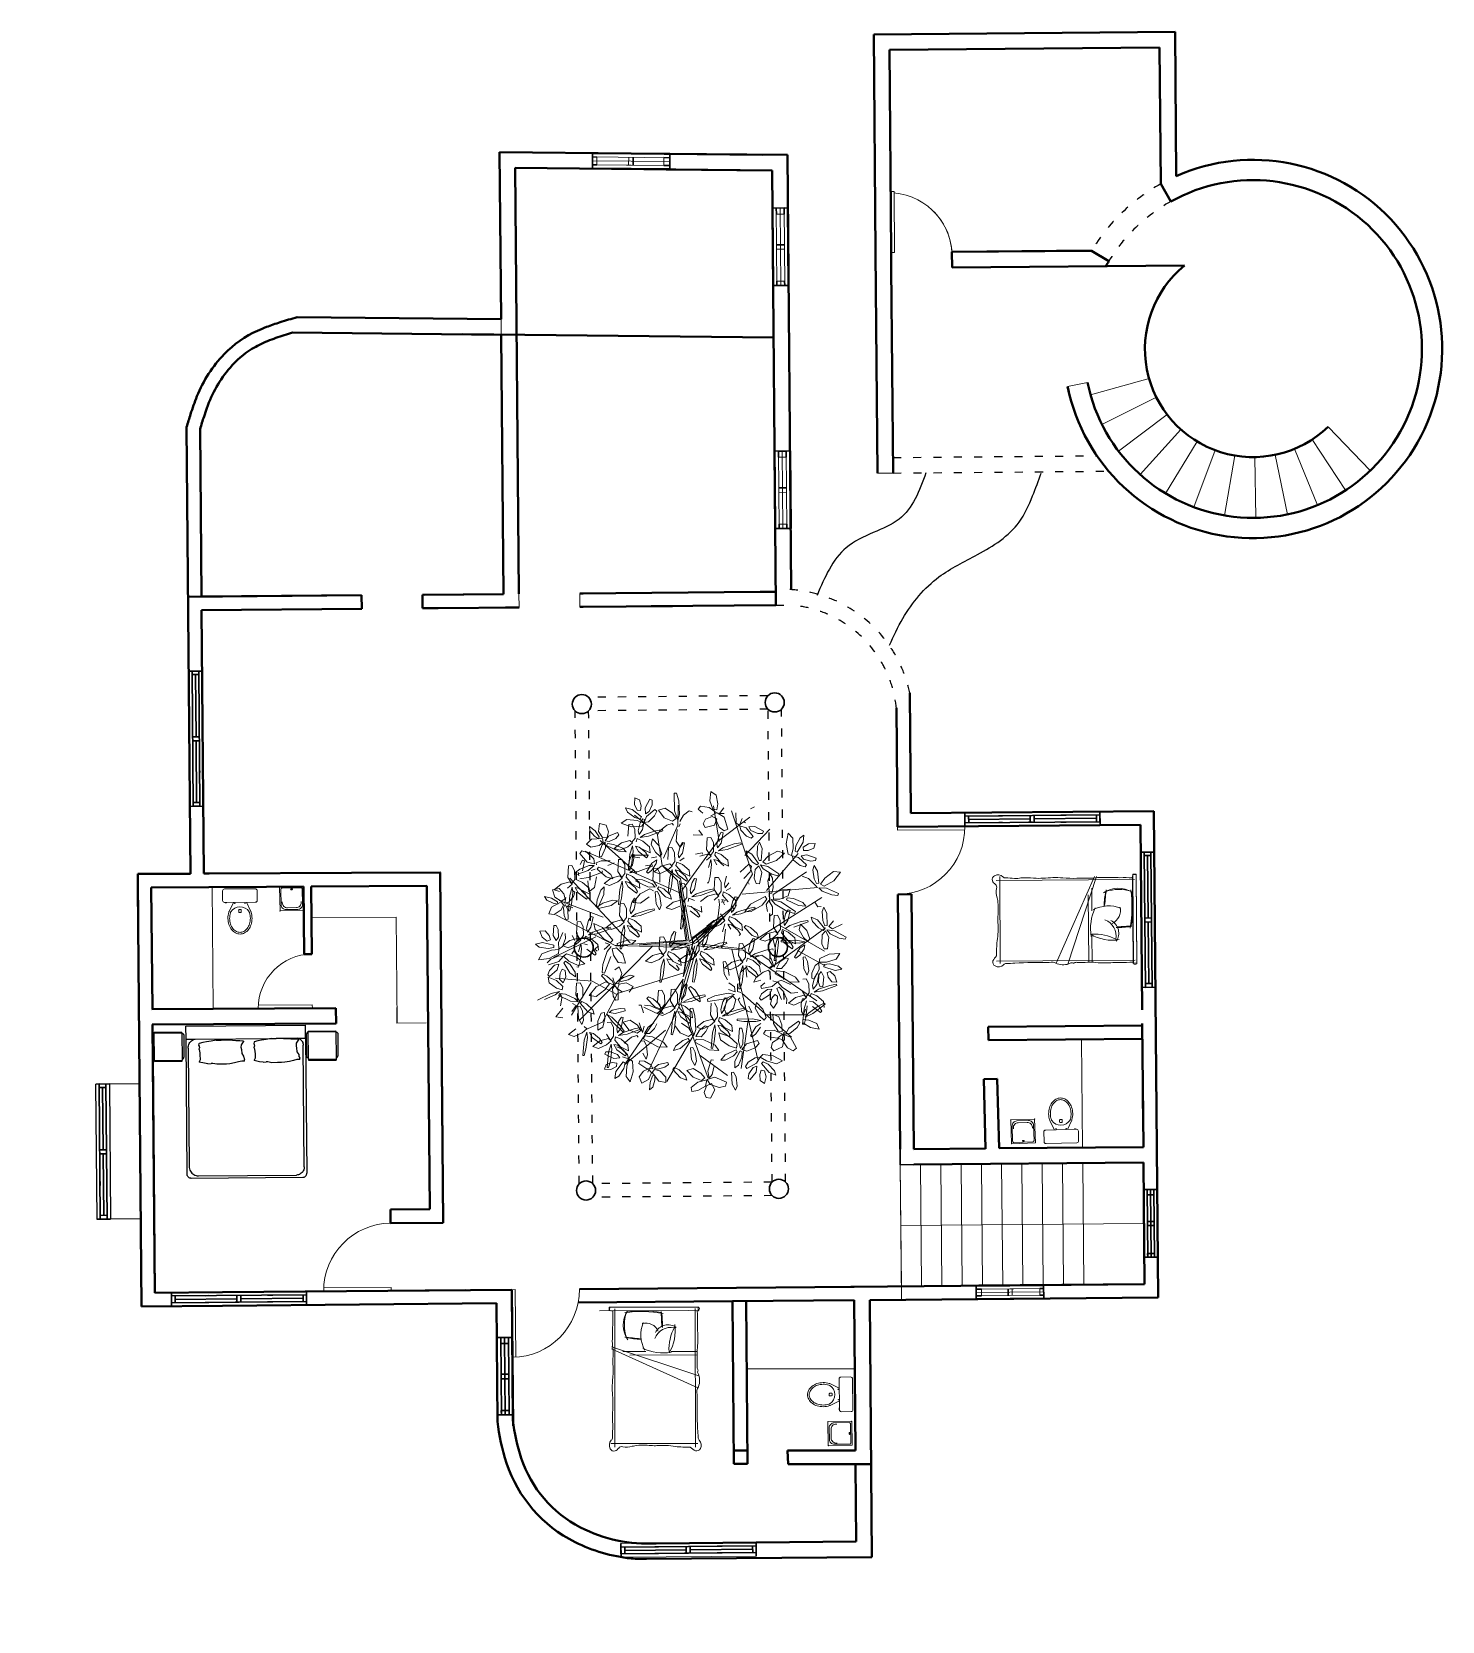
# Model space of a CAD drawing. Header units: centimetres. Extents: x 3413 to 9875, y 1 to 2456.
# Drawn here: x 7787 to 9875, y 104 to 2456 of the extents above; entities that cross this region are included whole.
import ezdxf

# ---------------------------------------------------------------- set-up
doc = ezdxf.new("R2010")
doc.units = ezdxf.units.CM
doc.linetypes.add('raya espacio raya', pattern=[30, 12, -18])
for name, color, linetype in [('beam', 63, 'raya espacio raya'), ('Edges', 210, 'Continuous'), ('elevationn', 240, 'Continuous')]:
    doc.layers.add(name, color=color, linetype=linetype)
for name, color, linetype, lineweight in [('cloumn', 7, 'Continuous', 30), ('furniture', 63, 'Continuous', 20), ('JO_ DOOR LINE', 50, 'Continuous', 18), ('JO_ELEVATION LINE', 3, 'Continuous', 20), ('wall', 4, 'Continuous', 40)]:
    doc.layers.add(name, color=color, linetype=linetype, lineweight=lineweight)

# ---------------------------------------------------------------- blocks, each defined once
blk = doc.blocks.new('tree_plan2-flat-1')
at = {"color": 62}
for p, q in [((-5639.9, 2141.2), (-5644.6, 2136.9)), ((-5640.1, 2130.5), (-5639.9, 2141.2)), ((-5707.8, 2117.9), (-5699.2, 2115.4)), ((-5701.6, 2128), (-5705.2, 2120.4)), ((-5704.9, 2131.8), (-5701.6, 2128)), ((-5686.1, 2119.7), (-5693.2, 2119.3)), ((-5685.2, 2117.1), (-5686.1, 2119.7)), ((-5684.3, 2112.4), (-5680.4, 2129.3)), ((-5680.4, 2129.3), (-5675.4, 2128.9)), ((-5675.4, 2128.9), (-5672.6, 2121)), ((-5672.6, 2121), (-5674.5, 2107.8)), ((-5663, 2121.5), (-5663.5, 2129.3)), ((-5663.5, 2129.3), (-5653, 2127.8)), ((-5654.1, 2112.8), (-5663, 2121.5)), ((-5653, 2127.8), (-5642.6, 2115.3)), ((-5644.6, 2136.9), (-5646.8, 2126.6)), ((-5646.8, 2126.6), (-5646.6, 2119.4)), ((-5646.6, 2119.4), (-5643.5, 2120.5)), ((-5643.5, 2120.5), (-5640.1, 2130.5)), ((-5641.5, 2115.8), (-5637.7, 2126)), ((-5637.7, 2126), (-5627.7, 2131.8)), ((-5623.6, 2122.4), (-5629.7, 2113.9)), ((-5627.7, 2131.8), (-5623.6, 2122.4)), ((-5710.5, 2106.9), (-5701.6, 2097.9)), ((-5693.3, 2104), (-5709.4, 2115.1)), ((-5701.6, 2097.9), (-5682.7, 2085.5)), ((-5699.2, 2115.4), (-5686.4, 2107.4)), ((-5699.1, 2110.7), (-5685.2, 2117.1)), ((-5682.4, 2101.3), (-5693.3, 2104)), ((-5685.7, 2096.7), (-5690.7, 2100.5)), ((-5686.4, 2107.4), (-5682.4, 2101.3)), ((-5685.2, 2077.1), (-5683.7, 2094.6)), ((-5680, 2102.5), (-5684.3, 2112.4)), ((-5683.7, 2094.6), (-5680.4, 2094.7)), ((-5680.4, 2094.7), (-5678, 2086.9)), ((-5674.5, 2107.8), (-5680, 2102.5)), ((-5679.6, 2099.1), (-5677, 2101.3)), ((-5677, 2101.3), (-5670.4, 2096.9)), ((-5670.4, 2096.9), (-5662.5, 2086.6)), ((-5666.5, 2102.9), (-5661.1, 2106.9)), ((-5665.5, 2100), (-5666.5, 2102.9)), ((-5651.4, 2103.3), (-5665.5, 2100)), ((-5661.1, 2106.9), (-5650.4, 2110)), ((-5646.2, 2111), (-5654.1, 2112.8)), ((-5644.9, 2108.8), (-5651.4, 2103.3)), ((-5650.4, 2110), (-5644.9, 2108.8)), ((-5647.7, 2104), (-5644.6, 2104.8)), ((-5644, 2084.8), (-5647.7, 2104)), ((-5642.6, 2115.3), (-5646.2, 2111)), ((-5644.6, 2104.8), (-5640.2, 2097)), ((-5643.2, 2109.7), (-5634.5, 2110.1)), ((-5640.5, 2104.2), (-5643.2, 2109.7)), ((-5637, 2110.4), (-5641.5, 2115.8)), ((-5630.8, 2099.1), (-5640.5, 2104.2)), ((-5640.2, 2097), (-5636.7, 2082.4)), ((-5629.7, 2113.9), (-5637, 2110.4)), ((-5634.5, 2110.1), (-5622.4, 2102.6)), ((-5624, 2099), (-5630.8, 2099.1)), ((-5622.4, 2102.6), (-5624, 2099)), ((-5617.5, 2086.8), (-5602.8, 2096.1)), ((-5603.4, 2091.1), (-5608.1, 2106.2)), ((-5608.1, 2106.2), (-5598.7, 2102.9)), ((-5602.8, 2096.1), (-5599.5, 2092.3)), ((-5598.7, 2102.9), (-5590.8, 2089.7)), ((-5589.4, 2108.5), (-5586.2, 2114.6)), ((-5589.3, 2095), (-5589.4, 2108.5)), ((-5586.5, 2087.3), (-5589.3, 2095)), ((-5586.2, 2114.6), (-5582.1, 2105.1)), ((-5582.1, 2105.1), (-5582.9, 2087.5)), ((-5578.6, 2098.4), (-5574.2, 2106.7)), ((-5576, 2094.3), (-5578.6, 2098.4)), ((-5570, 2097.4), (-5576, 2094.3)), ((-5574.2, 2106.7), (-5565.9, 2111.8)), ((-5564.2, 2104.5), (-5570, 2097.4)), ((-5565.9, 2111.8), (-5564.2, 2104.5)), ((-5698.8, 2070.7), (-5708.2, 2064.5)), ((-5708, 2081.6), (-5693.8, 2088.9)), ((-5706, 2071.8), (-5698.8, 2070.7)), ((-5682.3, 2070.1), (-5695.1, 2073.7)), ((-5695.1, 2073.7), (-5692.5, 2065.4)), ((-5681.7, 2067.5), (-5685.2, 2077.1)), ((-5682.7, 2085.5), (-5681.5, 2087.2)), ((-5678.4, 2073.4), (-5681.7, 2067.5)), ((-5678, 2086.9), (-5678.4, 2073.4)), ((-5661.4, 2080), (-5670, 2085.1)), ((-5668.5, 2068.1), (-5653.8, 2077.4)), ((-5650.5, 2073.6), (-5654.1, 2066)), ((-5653.8, 2077.4), (-5650.5, 2073.6)), ((-5631.2, 2088.8), (-5644.1, 2092.4)), ((-5644.1, 2092.4), (-5641.5, 2084)), ((-5638.1, 2075.3), (-5644, 2084.8)), ((-5641.5, 2084), (-5630.3, 2077.6)), ((-5636.7, 2082.4), (-5638.1, 2075.3)), ((-5625.3, 2072.8), (-5637.3, 2068.6)), ((-5631, 2067.4), (-5625.3, 2072.8)), ((-5599.5, 2092.3), (-5603.1, 2084.7)), ((-5582.9, 2087.5), (-5586.5, 2087.3)), ((-5575.4, 2085.5), (-5568.7, 2091.2)), ((-5568.7, 2091.2), (-5554.4, 2093.2)), ((-5553.4, 2089.5), (-5558.9, 2085.4)), ((-5554.4, 2093.2), (-5553.4, 2089.5)), ((-5688.3, 2049.9), (-5707.7, 2038.2)), ((-5697.2, 2040), (-5682, 2048.7)), ((-5692.5, 2065.4), (-5681.3, 2058.9)), ((-5676.4, 2054.1), (-5688.3, 2049.9)), ((-5672.1, 2061.9), (-5682.3, 2070.1)), ((-5682, 2048.7), (-5676.4, 2054.1)), ((-5681.3, 2058.9), (-5672.5, 2056.8)), ((-5674.2, 2050.3), (-5677.9, 2042.2)), ((-5671.9, 2044.9), (-5674.2, 2050.3)), ((-5672.5, 2056.8), (-5672.1, 2061.9)), ((-5672.4, 2058), (-5668.5, 2068.1)), ((-5664.7, 2057.9), (-5672.4, 2058)), ((-5668.3, 2053.1), (-5671.3, 2040.3)), ((-5663.6, 2054.9), (-5668.3, 2053.1)), ((-5654.1, 2066), (-5664.7, 2057.9)), ((-5661.6, 2046), (-5663.6, 2054.9)), ((-5652.1, 2049.8), (-5659.5, 2052.5)), ((-5659.5, 2052.5), (-5650.6, 2043.5)), ((-5653.1, 2060.5), (-5657, 2056.2)), ((-5657, 2056.2), (-5648.1, 2056.3)), ((-5637.3, 2068.6), (-5656.6, 2056.9)), ((-5656.6, 2056.9), (-5655.6, 2055.1)), ((-5655.6, 2055.1), (-5646.1, 2058.7)), ((-5642.1, 2064.9), (-5653.1, 2060.5)), ((-5648.1, 2056.3), (-5634.1, 2062.7)), ((-5646.1, 2058.7), (-5631, 2067.4)), ((-5635.1, 2065.4), (-5642.1, 2064.9)), ((-5635.9, 2063.8), (-5637.6, 2062.6)), ((-5637.6, 2062.6), (-5633, 2053.5)), ((-5634.1, 2062.7), (-5635.1, 2065.4)), ((-5626.8, 2060.9), (-5627, 2045.6)), ((-5706.7, 2036.4), (-5697.2, 2040)), ((-5701.6, 2032.8), (-5705.2, 2025.2)), ((-5704.9, 2036.7), (-5701.6, 2032.8)), ((-5693.2, 2024.1), (-5704.1, 2019.7)), ((-5686.1, 2024.6), (-5693.2, 2024.1)), ((-5685.2, 2021.9), (-5686.1, 2024.6)), ((-5677.9, 2042.2), (-5678.1, 2026.9)), ((-5678.1, 2026.9), (-5675.3, 2026.6)), ((-5675.3, 2026.6), (-5672.7, 2033.2)), ((-5672.7, 2033.2), (-5671.9, 2044.9)), ((-5671.3, 2040.3), (-5669.1, 2027.2)), ((-5669.1, 2027.2), (-5662.7, 2033.1)), ((-5664.3, 2038), (-5661.2, 2038.8)), ((-5660.6, 2018.8), (-5664.3, 2038)), ((-5662.7, 2033.1), (-5661.6, 2046)), ((-5661.2, 2038.8), (-5656.8, 2031)), ((-5656.8, 2031), (-5653.3, 2016.4)), ((-5650.6, 2043.5), (-5631.7, 2031.1)), ((-5648.3, 2018.5), (-5633.7, 2027.9)), ((-5628.9, 2034.5), (-5644.1, 2033.1)), ((-5644.1, 2033.1), (-5644.1, 2030.3)), ((-5644.1, 2030.3), (-5637.3, 2028.4)), ((-5630.5, 2032.8), (-5637.8, 2039.8)), ((-5637.3, 2028.4), (-5625.5, 2028.9)), ((-5624.4, 2020.8), (-5637.3, 2024.4)), ((-5637.3, 2024.4), (-5634.7, 2016.1)), ((-5630.4, 2024), (-5634, 2016.4)), ((-5633.7, 2027.9), (-5630.4, 2024)), ((-5631.7, 2031.1), (-5630.5, 2032.8)), ((-5627, 2045.6), (-5624.2, 2045.3)), ((-5728.9, 2001.4), (-5729.1, 1986.1)), ((-5708, 2015.4), (-5699.1, 2015.5)), ((-5701.6, 2002.8), (-5682.7, 1990.3)), ((-5699.1, 2015.5), (-5685.2, 2021.9)), ((-5675.7, 2021.6), (-5692.1, 2022.6)), ((-5692.1, 2022.6), (-5686.8, 2013.2)), ((-5686.8, 2013.2), (-5671.6, 2008.4)), ((-5661.2, 2014.5), (-5675.7, 2021.6)), ((-5673.7, 1994), (-5660.3, 2005.4)), ((-5657.9, 2003.1), (-5661.7, 1995.9)), ((-5660.3, 2008.3), (-5661.2, 2014.5)), ((-5654.7, 2009.3), (-5660.6, 2018.8)), ((-5660.3, 2005.4), (-5657.9, 2003.1)), ((-5657.3, 1989), (-5654.2, 2005.8)), ((-5653.3, 2016.4), (-5654.7, 2009.3)), ((-5654.2, 2005.8), (-5650.9, 2005.5)), ((-5652.2, 2008.4), (-5648.3, 2018.5)), ((-5650.9, 2005.5), (-5649.2, 1997.8)), ((-5630.5, 2000.7), (-5649.8, 1989)), ((-5634, 2016.4), (-5644.5, 2008.4)), ((-5729.1, 1986.1), (-5726.3, 1985.8)), ((-5726.3, 1985.8), (-5723.7, 1992.4)), ((-5722.4, 1999.6), (-5720.1, 1986.4)), ((-5720.1, 1986.4), (-5713.7, 1992.3)), ((-5682.7, 1990.3), (-5681.5, 1992)), ((-5677.9, 1984.6), (-5673.7, 1994)), ((-5671.4, 1986.5), (-5677.9, 1984.6)), ((-5661.7, 1995.9), (-5671.4, 1986.5)), ((-5656.7, 1974.9), (-5669.6, 1978.5)), ((-5669.6, 1978.5), (-5667, 1970.2)), ((-5654.7, 1979.4), (-5657.3, 1989)), ((-5650.8, 1984.8), (-5654.7, 1979.4)), ((-5649.2, 1997.8), (-5650.8, 1984.8)), ((-5649.8, 1989), (-5648.8, 1987.1)), ((-5648.8, 1987.1), (-5639.3, 1990.8)), ((-5643, 1972.9), (-5628.3, 1982.3)), ((-5639.3, 1990.8), (-5624.2, 1999.4)), ((-5625, 1978.4), (-5628.6, 1970.8)), ((-5628.3, 1982.3), (-5625, 1978.4)), ((-5728.2, 1944.6), (-5738.4, 1952.8)), ((-5724.7, 1950.8), (-5710, 1960.2)), ((-5706.7, 1956.3), (-5710.3, 1948.7)), ((-5710, 1960.2), (-5706.7, 1956.3)), ((-5662.8, 1954.8), (-5682.1, 1943.1)), ((-5671.6, 1944.9), (-5656.5, 1953.5)), ((-5667, 1970.2), (-5655.8, 1963.7)), ((-5650.8, 1958.9), (-5662.8, 1954.8)), ((-5646.5, 1966.7), (-5656.7, 1974.9)), ((-5656.5, 1953.5), (-5650.8, 1958.9)), ((-5646.4, 1949.7), (-5648.7, 1955.1)), ((-5646.9, 1962.8), (-5643, 1972.9)), ((-5646.9, 1961.6), (-5646.5, 1966.7)), ((-5639.2, 1962.8), (-5646.9, 1962.8)), ((-5638.1, 1959.7), (-5642.8, 1957.9)), ((-5628.6, 1970.8), (-5639.2, 1962.8)), ((-5636.1, 1950.8), (-5638.1, 1959.7)), ((-5626.6, 1954.6), (-5633.9, 1957.4)), ((-5633.9, 1957.4), (-5625, 1948.4)), ((-5627.5, 1965.3), (-5631.4, 1961)), ((-5732.5, 1936.8), (-5744.5, 1932.7)), ((-5738.2, 1931.4), (-5732.5, 1936.8)), ((-5737.5, 1941.6), (-5728.6, 1939.6)), ((-5730.3, 1933), (-5734, 1924.9)), ((-5728.1, 1927.7), (-5730.3, 1933)), ((-5728.6, 1939.6), (-5728.2, 1944.6)), ((-5728.5, 1940.7), (-5724.7, 1950.8)), ((-5720.9, 1940.7), (-5728.5, 1940.7)), ((-5724.5, 1935.8), (-5727.5, 1923.1)), ((-5719.7, 1937.6), (-5724.5, 1935.8)), ((-5710.3, 1948.7), (-5720.9, 1940.7)), ((-5717.8, 1928.8), (-5719.7, 1937.6)), ((-5708.3, 1932.5), (-5715.6, 1935.3)), ((-5715.6, 1935.3), (-5706.7, 1926.3)), ((-5709.2, 1943.3), (-5713.1, 1938.9)), ((-5713.1, 1938.9), (-5704.2, 1939)), ((-5698.3, 1947.6), (-5709.2, 1943.3)), ((-5694, 1922.6), (-5708.3, 1932.5)), ((-5704.2, 1939), (-5690.3, 1945.4)), ((-5691.2, 1948.1), (-5698.3, 1947.6)), ((-5690.3, 1945.4), (-5691.2, 1948.1)), ((-5682.1, 1943.1), (-5681.2, 1941.3)), ((-5681.2, 1941.3), (-5671.6, 1944.9)), ((-5734, 1924.9), (-5734.2, 1909.6)), ((-5734.2, 1909.6), (-5731.4, 1909.3)), ((-5731.4, 1909.3), (-5728.8, 1915.9)), ((-5727.5, 1923.1), (-5725.2, 1909.9)), ((-5725.2, 1909.9), (-5718.8, 1915.8)), ((-5709.5, 1913.7), (-5722.4, 1917.4)), ((-5722.4, 1917.4), (-5719.8, 1909)), ((-5719.8, 1909), (-5708.6, 1902.5)), ((-5718.8, 1915.8), (-5717.8, 1928.8)), ((-5699.3, 1905.5), (-5709.5, 1913.7)), ((-5706.7, 1926.3), (-5687.8, 1913.9)), ((-5699.6, 1901.7), (-5695.7, 1911.7)), ((-5695.7, 1911.7), (-5681.1, 1921.1)), ((-5686.6, 1915.5), (-5694, 1922.6)), ((-5681.3, 1909.6), (-5691.9, 1901.6)), ((-5687.8, 1913.9), (-5686.6, 1915.5)), ((-5677.8, 1917.3), (-5681.3, 1909.6)), ((-5681.1, 1921.1), (-5677.8, 1917.3)), ((-5669.4, 1908.5), (-5680.3, 1904.2)), ((-5675.3, 1900), (-5661.4, 1906.4)), ((-5662.3, 1909), (-5669.4, 1908.5)), ((-5661.4, 1906.4), (-5662.3, 1909)), ((-5759.4, 1896.9), (-5763, 1889.3)), ((-5762.8, 1900.7), (-5759.4, 1896.9)), ((-5751.1, 1888.1), (-5762, 1883.8)), ((-5757, 1879.6), (-5743.1, 1886)), ((-5744, 1888.6), (-5751.1, 1888.1)), ((-5743.1, 1886), (-5744, 1888.6)), ((-5715.5, 1893.6), (-5734.9, 1881.9)), ((-5733.9, 1880.1), (-5724.4, 1883.7)), ((-5724.4, 1883.7), (-5709.3, 1892.3)), ((-5703.6, 1897.8), (-5715.5, 1893.6)), ((-5709.3, 1892.3), (-5703.6, 1897.8)), ((-5708.6, 1902.5), (-5699.7, 1900.5)), ((-5705.1, 1885.9), (-5705.3, 1870.5)), ((-5701.4, 1893.9), (-5705.1, 1885.9)), ((-5699.1, 1888.6), (-5701.4, 1893.9)), ((-5699.9, 1876.8), (-5699.1, 1888.6)), ((-5699.7, 1900.5), (-5699.3, 1905.5)), ((-5691.9, 1901.6), (-5699.6, 1901.7)), ((-5695.5, 1896.8), (-5698.6, 1884)), ((-5698.6, 1884), (-5696.3, 1870.8)), ((-5690.8, 1898.6), (-5695.5, 1896.8)), ((-5688.9, 1889.7), (-5690.8, 1898.6)), ((-5689.9, 1876.8), (-5688.9, 1889.7)), ((-5679.3, 1893.4), (-5686.7, 1896.2)), ((-5686.7, 1896.2), (-5677.8, 1887.2)), ((-5680.3, 1904.2), (-5684.2, 1899.8)), ((-5684.2, 1899.8), (-5675.3, 1900)), ((-5665, 1883.5), (-5679.3, 1893.4)), ((-5768.4, 1875.8), (-5759.5, 1866.8)), ((-5765.9, 1879.4), (-5757, 1879.6)), ((-5746.7, 1863.1), (-5761, 1873)), ((-5759.5, 1866.8), (-5740.6, 1854.4)), ((-5752.4, 1865.5), (-5745.5, 1881.7)), ((-5752.1, 1855.3), (-5752.4, 1865.5)), ((-5747.1, 1859.9), (-5752.1, 1855.3)), ((-5742.5, 1872.5), (-5747.1, 1859.9)), ((-5739.4, 1856), (-5746.7, 1863.1)), ((-5745.5, 1881.7), (-5742.3, 1880.7)), ((-5742.3, 1880.7), (-5742.5, 1872.5)), ((-5734.9, 1881.9), (-5733.9, 1880.1)), ((-5705.3, 1870.5), (-5702.5, 1870.2)), ((-5702.5, 1870.2), (-5699.9, 1876.8)), ((-5697.5, 1851.5), (-5684.1, 1863)), ((-5696.3, 1870.8), (-5689.9, 1876.8)), ((-5681.7, 1860.6), (-5685.5, 1853.4)), ((-5684.1, 1863), (-5681.7, 1860.6)), ((-5668.5, 1878.5), (-5667.5, 1876.7)), ((-5758.7, 1831.8), (-5744, 1841.2)), ((-5744.8, 1846.5), (-5742.4, 1849.1)), ((-5726.4, 1828), (-5744.8, 1846.5)), ((-5740.7, 1837.4), (-5744.3, 1829.8)), ((-5742.4, 1849.1), (-5732.1, 1843.3)), ((-5740.6, 1854.4), (-5739.4, 1856)), ((-5732.1, 1843.3), (-5717.4, 1829.7)), ((-5701.7, 1842.2), (-5697.5, 1851.5)), ((-5685.5, 1853.4), (-5695.2, 1844.1)), ((-5677.2, 1852.5), (-5690, 1856.2)), ((-5690, 1856.2), (-5687.4, 1847.8)), ((-5687.4, 1847.8), (-5676.2, 1841.3)), ((-5666.9, 1844.3), (-5677.2, 1852.5)), ((-5676.2, 1841.3), (-5667.4, 1839.3)), ((-5667.4, 1839.3), (-5666.9, 1844.3)), ((-5667.3, 1840.5), (-5663.4, 1850.5)), ((-5857.1, 1802.7), (-5859.7, 1812.4)), ((-5787.3, 1803.8), (-5772.2, 1812.4)), ((-5762.2, 1825.6), (-5772.5, 1833.8)), ((-5771.5, 1822.7), (-5762.6, 1820.6)), ((-5762.1, 1808.7), (-5764.4, 1814.1)), ((-5762.6, 1821.8), (-5758.7, 1831.8)), ((-5762.6, 1820.6), (-5762.2, 1825.6)), ((-5754.9, 1821.7), (-5762.6, 1821.8)), ((-5758.5, 1816.9), (-5761.5, 1804.1)), ((-5753.8, 1818.7), (-5758.5, 1816.9)), ((-5744.3, 1829.8), (-5754.9, 1821.7)), ((-5751.8, 1809.8), (-5753.8, 1818.7)), ((-5742.3, 1813.6), (-5749.6, 1816.3)), ((-5749.6, 1816.3), (-5740.7, 1807.3)), ((-5743.3, 1824.3), (-5747.2, 1819.9)), ((-5747.2, 1819.9), (-5738.3, 1820.1)), ((-5744, 1812.3), (-5738.9, 1821.5)), ((-5730.2, 1810.1), (-5744, 1812.3)), ((-5732.3, 1828.7), (-5743.3, 1824.3)), ((-5728, 1803.6), (-5742.3, 1813.6)), ((-5738.9, 1821.5), (-5726, 1823.7)), ((-5738.3, 1820.1), (-5724.3, 1826.5)), ((-5725.3, 1829.1), (-5732.3, 1828.7)), ((-5717.8, 1815), (-5730.2, 1810.1)), ((-5724.3, 1826.5), (-5725.3, 1829.1)), ((-5866.5, 1786.8), (-5862.3, 1791)), ((-5862.3, 1791), (-5849.7, 1787.9)), ((-5853.3, 1808.1), (-5857.1, 1802.7)), ((-5848.2, 1798), (-5845.6, 1811.4)), ((-5844.6, 1785.1), (-5848.2, 1798)), ((-5845.6, 1811.4), (-5837.9, 1805.6)), ((-5836.7, 1792.5), (-5839, 1783.4)), ((-5837.9, 1805.6), (-5836.7, 1792.5)), ((-5826.3, 1807.8), (-5832.8, 1805.9)), ((-5828.3, 1785.6), (-5811.8, 1791.8)), ((-5811.8, 1791.8), (-5810.2, 1788.6)), ((-5793.8, 1790.8), (-5801.6, 1802.6)), ((-5797.9, 1802), (-5796.9, 1800.2)), ((-5796.9, 1800.2), (-5787.3, 1803.8)), ((-5790.9, 1799.7), (-5793.8, 1790.8)), ((-5772.9, 1806.2), (-5779.9, 1798)), ((-5779.9, 1798), (-5779.2, 1782.1)), ((-5768.1, 1790.5), (-5772.9, 1806.2)), ((-5769.9, 1774.4), (-5768.1, 1790.5)), ((-5768.1, 1806), (-5768.3, 1790.7)), ((-5768.3, 1790.7), (-5765.5, 1790.4)), ((-5765.5, 1790.4), (-5762.9, 1796.9)), ((-5762.9, 1796.9), (-5762.1, 1808.7)), ((-5761.5, 1804.1), (-5759.3, 1791)), ((-5759.3, 1791), (-5752.8, 1796.9)), ((-5752.8, 1796.9), (-5751.8, 1809.8)), ((-5740.2, 1796.3), (-5741.9, 1795.1)), ((-5741.9, 1795.1), (-5737.3, 1786)), ((-5740.7, 1807.3), (-5721.9, 1794.9)), ((-5726.5, 1778.2), (-5740.2, 1796.3)), ((-5720.7, 1796.6), (-5728, 1803.6)), ((-5721.9, 1794.9), (-5720.7, 1796.6)), ((-5719.7, 1804.8), (-5721.7, 1791)), ((-5721.7, 1791), (-5719.5, 1784.4)), ((-5859.9, 1780.5), (-5866.5, 1786.8)), ((-5860.8, 1764.7), (-5856.8, 1771.2)), ((-5858.2, 1758.7), (-5860.8, 1764.7)), ((-5848.2, 1775.3), (-5859.9, 1780.5)), ((-5856.8, 1771.2), (-5846.6, 1774.4)), ((-5849.7, 1787.9), (-5839.6, 1779.2)), ((-5839.6, 1779.2), (-5848.2, 1775.3)), ((-5846.6, 1774.4), (-5839.7, 1770.2)), ((-5839, 1783.4), (-5844.6, 1785.1)), ((-5839.7, 1770.2), (-5844.2, 1761.1)), ((-5841.9, 1771.1), (-5838.5, 1779.1)), ((-5837.6, 1757.6), (-5841.9, 1771.1)), ((-5838.5, 1779.1), (-5828.9, 1772)), ((-5835.4, 1778.1), (-5828.3, 1785.6)), ((-5828.5, 1777.5), (-5835.4, 1778.1)), ((-5828.9, 1772), (-5824.9, 1753.9)), ((-5816.2, 1783), (-5828.5, 1777.5)), ((-5799.7, 1774.4), (-5803.7, 1779.9)), ((-5803.7, 1779.9), (-5793.4, 1779.1)), ((-5787.5, 1768.5), (-5799.7, 1774.4)), ((-5793.4, 1779.1), (-5778.1, 1770.5)), ((-5779.5, 1767.4), (-5787.5, 1768.5)), ((-5778.1, 1770.5), (-5779.5, 1767.4)), ((-5779.2, 1782.1), (-5775.4, 1771.5)), ((-5775.4, 1771.5), (-5769.9, 1774.4)), ((-5772.6, 1766.5), (-5765.6, 1775.3)), ((-5765.4, 1767.7), (-5772.6, 1766.5)), ((-5765.6, 1775.3), (-5748.9, 1785.4)), ((-5752.9, 1776), (-5765.4, 1767.7)), ((-5747, 1782.8), (-5752.9, 1776)), ((-5748.9, 1785.4), (-5747, 1782.8)), ((-5733.1, 1767), (-5748.4, 1765.6)), ((-5737.3, 1786), (-5727.1, 1771.9)), ((-5727.1, 1771.9), (-5721.1, 1766.8)), ((-5721.1, 1766.8), (-5726.5, 1778.2)), ((-5844.2, 1761.1), (-5858.2, 1758.7)), ((-5830.7, 1751.5), (-5837.6, 1757.6)), ((-5824.9, 1753.9), (-5830.7, 1751.5)), ((-5826.6, 1735.7), (-5822.3, 1745)), ((-5822.3, 1745), (-5809, 1756.5)), ((-5810.4, 1746.9), (-5820.1, 1737.6)), ((-5806.6, 1754.1), (-5810.4, 1746.9)), ((-5809, 1756.5), (-5806.6, 1754.1)), ((-5800.6, 1756.3), (-5792.5, 1762)), ((-5794.2, 1754.5), (-5800.6, 1756.3)), ((-5820.1, 1737.6), (-5826.6, 1735.7)), ((-5801.5, 1731.4), (-5795.3, 1734.5)), ((-5801.2, 1727.7), (-5801.5, 1731.4)), ((-5793.1, 1707.3), (-5793.5, 1714.8))]:
    blk.add_line(p, q, dxfattribs=at)
at = {"color": 60}
for p, q in [((-5762.7, 2133.6), (-5765.2, 2127.7)), ((-5765.2, 2127.7), (-5763, 2117.4)), ((-5763, 2117.4), (-5760, 2110.8)), ((-5758.5, 2123.7), (-5762.7, 2133.6)), ((-5757.5, 2113.2), (-5758.5, 2123.7)), ((-5754.5, 2120.5), (-5747.6, 2129.9)), ((-5753.8, 2109.7), (-5754.5, 2120.5)), ((-5747.6, 2129.9), (-5740.1, 2123)), ((-5733.3, 2124.4), (-5746.2, 2128.1)), ((-5746.2, 2128.1), (-5743.6, 2119.7)), ((-5740.1, 2123), (-5742.3, 2112.7)), ((-5723.1, 2116.2), (-5733.3, 2124.4)), ((-5723.4, 2112.4), (-5719.6, 2122.4)), ((-5719.6, 2122.4), (-5704.9, 2131.8)), ((-5705.2, 2120.4), (-5715.8, 2112.3)), ((-5709.4, 2115.1), (-5707.8, 2117.9)), ((-5827.6, 2095.5), (-5827.3, 2102.4)), ((-5821.6, 2083.4), (-5827.6, 2095.5)), ((-5827.3, 2102.4), (-5819.5, 2095.7)), ((-5819.5, 2095.7), (-5812.6, 2079.5)), ((-5813.4, 2091.2), (-5813.2, 2100.6)), ((-5813.2, 2100.6), (-5807.9, 2108.8)), ((-5805.3, 2094), (-5809.3, 2088.6)), ((-5807.9, 2108.8), (-5803.1, 2102.9)), ((-5803.1, 2102.9), (-5805.3, 2094)), ((-5801.4, 2089), (-5789.3, 2097.1)), ((-5786.9, 2094.3), (-5790.1, 2088.1)), ((-5789.3, 2097.1), (-5786.9, 2094.3)), ((-5779.3, 2113.1), (-5769.2, 2116)), ((-5775.8, 2106.1), (-5779.3, 2113.1)), ((-5764.1, 2101.7), (-5775.8, 2106.1)), ((-5757.8, 2094.2), (-5769.3, 2085.5)), ((-5769.2, 2116), (-5754.6, 2108.8)), ((-5768.1, 2093.5), (-5759.6, 2100.8)), ((-5756.1, 2103.3), (-5764.1, 2101.7)), ((-5760, 2110.8), (-5757.5, 2113.2)), ((-5759.6, 2100.8), (-5754, 2101.9)), ((-5739.4, 2104.3), (-5758.7, 2092.6)), ((-5754, 2101.9), (-5757.8, 2094.2)), ((-5757.7, 2090.8), (-5748.2, 2094.4)), ((-5756.5, 2097.6), (-5753.1, 2097.3)), ((-5754.6, 2108.8), (-5756.1, 2103.3)), ((-5747.5, 2106.6), (-5753.8, 2109.7)), ((-5753.1, 2097.3), (-5751.5, 2089.6)), ((-5752.9, 2103.4), (-5745.1, 2107.3)), ((-5748.1, 2099.5), (-5752.9, 2103.4)), ((-5748.2, 2094.4), (-5733.1, 2103.1)), ((-5737.2, 2098.8), (-5748.1, 2099.5)), ((-5742.3, 2112.7), (-5747.5, 2106.6)), ((-5727.4, 2108.5), (-5739.4, 2104.3)), ((-5730.9, 2101.4), (-5737.2, 2098.8)), ((-5733.1, 2103.1), (-5727.4, 2108.5)), ((-5732.4, 2113.3), (-5723.5, 2111.2)), ((-5730.9, 2105.4), (-5730.9, 2101.4)), ((-5728.9, 2096.6), (-5729.1, 2081.3)), ((-5725.2, 2104.7), (-5728.9, 2096.6)), ((-5723, 2099.3), (-5725.2, 2104.7)), ((-5723.7, 2087.5), (-5723, 2099.3)), ((-5723.5, 2111.2), (-5723.1, 2116.2)), ((-5715.8, 2112.3), (-5723.4, 2112.4)), ((-5722.4, 2094.7), (-5720.1, 2081.6)), ((-5706, 2095.5), (-5718.4, 2084.6)), ((-5712.7, 2100.4), (-5714.6, 2109.3)), ((-5713.7, 2087.5), (-5712.7, 2100.4)), ((-5704.1, 2114.9), (-5708, 2110.5)), ((-5843.4, 2085.2), (-5833.5, 2086.5)), ((-5832.5, 2073.8), (-5843.4, 2085.2)), ((-5839.2, 2072.2), (-5831.7, 2071.1)), ((-5833.5, 2086.5), (-5820.6, 2078)), ((-5818.4, 2067.1), (-5832.5, 2073.8)), ((-5831.7, 2071.1), (-5821, 2064.7)), ((-5815.7, 2077.8), (-5821.6, 2083.4)), ((-5820.6, 2078), (-5813.5, 2069.9)), ((-5812.6, 2079.5), (-5815.7, 2077.8)), ((-5809.3, 2088.6), (-5813.4, 2091.2)), ((-5812.8, 2070.3), (-5805.5, 2076.7)), ((-5794.5, 2071.8), (-5806.4, 2068.4)), ((-5805.5, 2076.7), (-5789.7, 2080)), ((-5804.9, 2081), (-5801.4, 2089)), ((-5798.8, 2081.3), (-5804.9, 2081)), ((-5790.1, 2088.1), (-5798.8, 2081.3)), ((-5788.5, 2076.5), (-5794.5, 2071.8)), ((-5779.1, 2063), (-5764.5, 2072.3)), ((-5771.4, 2087.7), (-5768.1, 2093.5)), ((-5769.3, 2085.5), (-5771.4, 2087.7)), ((-5764.5, 2072.3), (-5761.1, 2068.5)), ((-5758.7, 2092.6), (-5757.7, 2090.8)), ((-5729.1, 2081.3), (-5726.3, 2081)), ((-5726.3, 2081), (-5723.7, 2087.5)), ((-5720.5, 2067.9), (-5706, 2071.8)), ((-5720.1, 2081.6), (-5713.7, 2087.5)), ((-5718.4, 2084.6), (-5708, 2081.6)), ((-5872.7, 2040.6), (-5892.7, 2051.3)), ((-5855.8, 2058.6), (-5861.6, 2052.1)), ((-5861.6, 2052.1), (-5861.5, 2039.2)), ((-5852.4, 2045.7), (-5855.8, 2058.6)), ((-5853.6, 2057.4), (-5853.2, 2061.1)), ((-5839.4, 2054.2), (-5853.6, 2057.4)), ((-5853.2, 2061.1), (-5846.6, 2063)), ((-5848.4, 2043.3), (-5840.4, 2047.9)), ((-5846.6, 2063), (-5835.6, 2061.4)), ((-5827.7, 2059.7), (-5841, 2068.9)), ((-5840.4, 2047.9), (-5833.7, 2048.7)), ((-5831.2, 2057.2), (-5839.4, 2054.2)), ((-5835.6, 2061.4), (-5831.2, 2057.2)), ((-5833.7, 2048.7), (-5832.8, 2044)), ((-5831.8, 2036.5), (-5824.9, 2052.6)), ((-5818, 2058.9), (-5827.7, 2059.7)), ((-5824.9, 2052.6), (-5821.5, 2051.6)), ((-5821.5, 2051.6), (-5821.5, 2043.4)), ((-5821, 2064.7), (-5818, 2058.9)), ((-5813.5, 2069.9), (-5818.4, 2067.1)), ((-5818.3, 2047.9), (-5817.2, 2058.5)), ((-5815.5, 2032.7), (-5818.3, 2047.9)), ((-5817.2, 2058.5), (-5811.9, 2056.9)), ((-5806.4, 2068.4), (-5812.8, 2070.3)), ((-5811.9, 2056.9), (-5807, 2042.1)), ((-5799.5, 2050.8), (-5807.2, 2050.8)), ((-5792.9, 2065), (-5805.7, 2068.6)), ((-5805.7, 2068.6), (-5803.1, 2060.3)), ((-5803.1, 2060.3), (-5791.9, 2053.8)), ((-5787, 2049), (-5798.9, 2044.8)), ((-5782.7, 2056.8), (-5792.9, 2065)), ((-5792.6, 2043.6), (-5787, 2049)), ((-5791.9, 2053.8), (-5783.1, 2051.7)), ((-5785.3, 2066.4), (-5788.9, 2058.8)), ((-5783.1, 2051.7), (-5782.7, 2056.8)), ((-5783, 2052.9), (-5779.1, 2063)), ((-5775.3, 2052.8), (-5783, 2052.9)), ((-5774.2, 2049.8), (-5778.9, 2048)), ((-5764.7, 2060.9), (-5775.3, 2052.8)), ((-5772.2, 2040.9), (-5774.2, 2049.8)), ((-5762.7, 2044.7), (-5770.1, 2047.4)), ((-5770.1, 2047.4), (-5761.2, 2038.4)), ((-5763.7, 2055.4), (-5767.6, 2051.1)), ((-5767.6, 2051.1), (-5758.7, 2051.2)), ((-5761.1, 2068.5), (-5764.7, 2060.9)), ((-5752.8, 2059.8), (-5763.7, 2055.4)), ((-5758.7, 2051.2), (-5744.8, 2057.6)), ((-5757.7, 2043.9), (-5751.7, 2051.1)), ((-5745.7, 2060.3), (-5752.8, 2059.8)), ((-5751.7, 2051.1), (-5748.9, 2037.3)), ((-5744.8, 2057.6), (-5745.7, 2060.3)), ((-5729.9, 2058.5), (-5728.1, 2061.1)), ((-5714.8, 2046.1), (-5729.9, 2058.5)), ((-5728.2, 2063.3), (-5720.5, 2067.9)), ((-5727.2, 2060.3), (-5728.2, 2063.3)), ((-5728.1, 2061.1), (-5719.7, 2057.9)), ((-5708.2, 2064.5), (-5727.2, 2060.3)), ((-5719.7, 2057.9), (-5707.7, 2049)), ((-5707.7, 2049), (-5704.1, 2042.6)), ((-5885.8, 2043.2), (-5870.6, 2034.6)), ((-5879.2, 2018.6), (-5868.7, 2023.9)), ((-5865.2, 2028.6), (-5874.1, 2027.7)), ((-5863.1, 2032.5), (-5872.7, 2040.6)), ((-5870.6, 2034.6), (-5863.1, 2032.5)), ((-5868.7, 2023.9), (-5865.2, 2028.6)), ((-5868.4, 2029.9), (-5865.3, 2030.7)), ((-5865, 2010.7), (-5868.4, 2029.9)), ((-5865.3, 2030.7), (-5861, 2022.8)), ((-5861.5, 2039.2), (-5858.7, 2030.5)), ((-5858.7, 2030.5), (-5854.2, 2032.7)), ((-5854.2, 2032.7), (-5852.4, 2045.7)), ((-5849.3, 2035.9), (-5848.4, 2043.3)), ((-5839.7, 2037.7), (-5849.3, 2035.9)), ((-5832.8, 2044), (-5839.7, 2037.7)), ((-5831.3, 2026.2), (-5831.8, 2036.5)), ((-5826.2, 2030.7), (-5831.3, 2026.2)), ((-5821.5, 2043.4), (-5826.2, 2030.7)), ((-5818.3, 2033.1), (-5817.3, 2031.3)), ((-5817.3, 2031.3), (-5807.8, 2034.9)), ((-5807.8, 2026.3), (-5815.5, 2032.7)), ((-5807.8, 2034.9), (-5792.6, 2043.6)), ((-5807, 2042.1), (-5807.8, 2026.3)), ((-5788.5, 2037.1), (-5788.7, 2021.8)), ((-5785.9, 2021.5), (-5783.3, 2028.1)), ((-5782.5, 2039.8), (-5784.8, 2045.2)), ((-5781.3, 2027.3), (-5781.9, 2022.9)), ((-5774, 2025.9), (-5781.3, 2027.3)), ((-5779.7, 2022.1), (-5773.3, 2028)), ((-5773.3, 2028), (-5772.2, 2040.9)), ((-5748.4, 2034.7), (-5762.7, 2044.7)), ((-5761.3, 2025.7), (-5757.7, 2043.9)), ((-5759.7, 2014.6), (-5761.3, 2025.7)), ((-5761.2, 2038.4), (-5742.3, 2026)), ((-5748.9, 2037.3), (-5754.9, 2013.9)), ((-5741.1, 2027.7), (-5748.4, 2034.7)), ((-5733.3, 2029.3), (-5746.2, 2032.9)), ((-5746.2, 2032.9), (-5743.6, 2024.6)), ((-5743.6, 2024.6), (-5732.4, 2018.1)), ((-5723.1, 2021.1), (-5733.3, 2029.3)), ((-5723.4, 2017.2), (-5719.6, 2027.3)), ((-5719.6, 2027.3), (-5704.9, 2036.7)), ((-5705.2, 2025.2), (-5715.8, 2017.2)), ((-5704.1, 2042.6), (-5714.8, 2046.1)), ((-5707.7, 2038.2), (-5706.7, 2036.4)), ((-5880, 2013.7), (-5896.4, 2014.9)), ((-5896.4, 2014.9), (-5891.2, 2005.4)), ((-5876.1, 2000.4), (-5864.9, 2000.1)), ((-5864.9, 2000.1), (-5865.6, 2006.4)), ((-5859.2, 2001.1), (-5865, 2010.7)), ((-5861, 2022.8), (-5857.8, 2008.2)), ((-5857.8, 2008.2), (-5859.2, 2001.1)), ((-5856.8, 2000.2), (-5852.7, 2010.2)), ((-5849.1, 2000), (-5856.8, 2000.2)), ((-5852.7, 2010.2), (-5837.9, 2019.4)), ((-5838.4, 2007.9), (-5849.1, 2000)), ((-5834.7, 2015.5), (-5838.4, 2007.9)), ((-5837.9, 2019.4), (-5834.7, 2015.5)), ((-5802.7, 1998.2), (-5792.5, 2004.3)), ((-5776.4, 2001.8), (-5801.5, 1994.8)), ((-5792.5, 2004.3), (-5773.4, 2010.4)), ((-5788.7, 2021.8), (-5785.9, 2021.5)), ((-5776.9, 1987.6), (-5772.4, 2000)), ((-5773.6, 2016.1), (-5763, 2013.5)), ((-5773.4, 2010.4), (-5764, 2009.9)), ((-5772.4, 2000), (-5766, 2007.1)), ((-5766, 2007.1), (-5760.8, 2002.8)), ((-5763, 2013.5), (-5764.9, 2020.7)), ((-5760.8, 2002.8), (-5762.7, 1989.5)), ((-5754.9, 2013.9), (-5759.7, 2014.6)), ((-5739.4, 2009.2), (-5758.7, 1997.5)), ((-5755.4, 2005.7), (-5757.6, 2003.1)), ((-5757.6, 2003.1), (-5752.9, 1996.1)), ((-5740.5, 1995.2), (-5755.4, 2005.7)), ((-5748.2, 1999.3), (-5733.1, 2007.9)), ((-5727.4, 2013.3), (-5739.4, 2009.2)), ((-5733.1, 2007.9), (-5727.4, 2013.3)), ((-5732.4, 2018.1), (-5723.5, 2016)), ((-5725.2, 2009.5), (-5728.9, 2001.4)), ((-5723, 2004.1), (-5725.2, 2009.5)), ((-5723.7, 1992.4), (-5723, 2004.1)), ((-5723.5, 2016), (-5723.1, 2021.1)), ((-5715.8, 2017.2), (-5723.4, 2017.2)), ((-5719.4, 2012.3), (-5722.4, 1999.6)), ((-5714.6, 2014.1), (-5719.4, 2012.3)), ((-5712.7, 2005.2), (-5714.6, 2014.1)), ((-5713.7, 1992.3), (-5712.7, 2005.2)), ((-5703.2, 2009), (-5710.5, 2011.8)), ((-5710.5, 2011.8), (-5701.6, 2002.8)), ((-5704.1, 2019.7), (-5708, 2015.4)), ((-5688.9, 1999), (-5703.2, 2009)), ((-5893.4, 1980.4), (-5906.2, 1984.1)), ((-5906.2, 1984.1), (-5903.7, 1975.8)), ((-5882.8, 1976.7), (-5878.4, 1986)), ((-5876.2, 1978.6), (-5882.8, 1976.7)), ((-5878.4, 1986), (-5864.9, 1997.3)), ((-5866.4, 1987.8), (-5876.2, 1978.6)), ((-5862.5, 1994.9), (-5866.4, 1987.8)), ((-5864.9, 1997.3), (-5862.5, 1994.9)), ((-5862.1, 1980.8), (-5858.8, 1997.5)), ((-5859.6, 1971.2), (-5862.1, 1980.8)), ((-5855.7, 1976.5), (-5859.6, 1971.2)), ((-5858.8, 1997.5), (-5855.4, 1997.2)), ((-5853.9, 1989.5), (-5855.7, 1976.5)), ((-5855.4, 1997.2), (-5853.9, 1989.5)), ((-5825.4, 1992.7), (-5841.8, 1993.7)), ((-5841.8, 1993.7), (-5836.5, 1984.3)), ((-5836.5, 1984.3), (-5821.3, 1979.5)), ((-5810.9, 1985.6), (-5825.4, 1992.7)), ((-5821.3, 1979.5), (-5810.1, 1979.4)), ((-5810.1, 1979.4), (-5810.9, 1985.6)), ((-5809.9, 1981.7), (-5807.5, 1996)), ((-5807.3, 1973.6), (-5809.9, 1981.7)), ((-5807.5, 1996), (-5804.5, 1995.8)), ((-5804, 1978.2), (-5807.3, 1973.6)), ((-5804.8, 1973.9), (-5800.1, 1980.6)), ((-5804.5, 1995.8), (-5802.9, 1989.3)), ((-5802.9, 1989.3), (-5804, 1978.2)), ((-5801.5, 1994.8), (-5802.7, 1998.2)), ((-5788.6, 1985.4), (-5781.3, 1982.8)), ((-5781.3, 1982.8), (-5786.6, 1973.8)), ((-5771.4, 1978.7), (-5776.9, 1987.6)), ((-5762.7, 1989.5), (-5771.4, 1978.7)), ((-5758.7, 1997.5), (-5757.7, 1995.6)), ((-5757.7, 1995.6), (-5748.2, 1999.3)), ((-5752.9, 1996.1), (-5741.9, 1987.5)), ((-5741.9, 1987.5), (-5735.1, 1986.2)), ((-5735.1, 1986.2), (-5740.5, 1995.2)), ((-5681.5, 1992), (-5688.9, 1999)), ((-5899.5, 1960.3), (-5918.9, 1948.7)), ((-5908.4, 1950.5), (-5893.2, 1959)), ((-5903.7, 1975.8), (-5892.5, 1969.2)), ((-5887.5, 1964.4), (-5899.5, 1960.3)), ((-5893.2, 1959), (-5887.5, 1964.4)), ((-5892.5, 1969.2), (-5883.6, 1967.1)), ((-5885.4, 1960.6), (-5889.1, 1952.5)), ((-5883.1, 1955.2), (-5885.4, 1960.6)), ((-5884, 1943.5), (-5883.1, 1955.2)), ((-5883.6, 1967.1), (-5883.2, 1972.2)), ((-5864.9, 1960.6), (-5875.7, 1952.8)), ((-5875.7, 1952.8), (-5867.6, 1949.6)), ((-5867.6, 1949.6), (-5855.5, 1954.5)), ((-5852.2, 1963.6), (-5864.9, 1960.6)), ((-5855.5, 1954.5), (-5848.4, 1960.2)), ((-5848.7, 1955.4), (-5852.8, 1943.4)), ((-5848.4, 1960.2), (-5852.2, 1963.6)), ((-5848, 1947.6), (-5848.7, 1955.4)), ((-5838.8, 1953.2), (-5844.4, 1954.8)), ((-5844.4, 1954.8), (-5840.3, 1946.9)), ((-5830, 1945.4), (-5838.8, 1953.2)), ((-5824.4, 1958), (-5821.6, 1964.3)), ((-5821.7, 1955.1), (-5824.4, 1958)), ((-5810.1, 1963.4), (-5821.7, 1955.1)), ((-5821.6, 1964.3), (-5813.3, 1971.3)), ((-5813.3, 1971.3), (-5807.1, 1971.6)), ((-5807.1, 1971.6), (-5810.1, 1963.4)), ((-5808.8, 1965.7), (-5802.2, 1967.7)), ((-5808.4, 1957.6), (-5808.8, 1965.7)), ((-5802.2, 1968.9), (-5804.8, 1973.9)), ((-5786.6, 1973.8), (-5802.2, 1968.9)), ((-5802.2, 1967.7), (-5794.1, 1960.3)), ((-5796.9, 1971.1), (-5797, 1967.8)), ((-5797, 1967.8), (-5789.1, 1960.8)), ((-5790.1, 1968.4), (-5796.9, 1971.1)), ((-5794.1, 1960.3), (-5792.7, 1948.9)), ((-5781.5, 1962.5), (-5790.1, 1968.4)), ((-5789.1, 1960.8), (-5779.3, 1956.5)), ((-5779.3, 1956.5), (-5781.5, 1962.5)), ((-5738.4, 1952.8), (-5751.3, 1956.4)), ((-5751.3, 1956.4), (-5748.7, 1948.1)), ((-5918.9, 1948.7), (-5917.9, 1946.9)), ((-5917.9, 1946.9), (-5908.4, 1950.5)), ((-5886.5, 1940.9), (-5899.3, 1944.6)), ((-5899.3, 1944.6), (-5896.7, 1936.2)), ((-5896.7, 1936.2), (-5885.5, 1929.7)), ((-5889.1, 1952.5), (-5889.4, 1937.2)), ((-5889.4, 1937.2), (-5886.6, 1936.9)), ((-5886.6, 1936.9), (-5884, 1943.5)), ((-5876.3, 1932.7), (-5886.5, 1940.9)), ((-5885.5, 1929.7), (-5876.7, 1927.7)), ((-5876.7, 1927.7), (-5876.3, 1932.7)), ((-5876.6, 1928.8), (-5872.7, 1938.9)), ((-5858.3, 1936.8), (-5868.9, 1928.8)), ((-5857.3, 1931.4), (-5861.2, 1927)), ((-5854.7, 1944.5), (-5858.3, 1936.8)), ((-5858, 1948.3), (-5854.7, 1944.5)), ((-5846.3, 1935.7), (-5857.3, 1931.4)), ((-5852.8, 1943.4), (-5855.6, 1921)), ((-5853.6, 1920.7), (-5850.5, 1930.4)), ((-5852.3, 1927.1), (-5838.3, 1933.5)), ((-5850.5, 1930.4), (-5848, 1947.6)), ((-5847.9, 1916.1), (-5843.8, 1929.4)), ((-5839.3, 1936.2), (-5846.3, 1935.7)), ((-5843.8, 1929.4), (-5835.4, 1923.2)), ((-5840.3, 1946.9), (-5828.4, 1937.2)), ((-5838.3, 1933.5), (-5839.3, 1936.2)), ((-5826.4, 1939.3), (-5830, 1945.4)), ((-5828.4, 1937.2), (-5826.4, 1939.3)), ((-5792.7, 1948.9), (-5802.9, 1948.7)), ((-5744.5, 1932.7), (-5763.8, 1921)), ((-5753.3, 1922.8), (-5738.2, 1931.4)), ((-5748.7, 1948.1), (-5737.5, 1941.6)), ((-5916.2, 1910.9), (-5909, 1912.9)), ((-5910.8, 1902.8), (-5916.2, 1910.9)), ((-5892.5, 1920.8), (-5911.9, 1909.1)), ((-5911.9, 1909.1), (-5910.9, 1907.3)), ((-5910.9, 1907.3), (-5901.4, 1910.9)), ((-5909, 1912.9), (-5901.6, 1907.4)), ((-5901.6, 1907.4), (-5898.3, 1901.5)), ((-5901.4, 1910.9), (-5886.2, 1919.5)), ((-5898, 1923.2), (-5894.4, 1924.3)), ((-5895.5, 1908.9), (-5898, 1923.2)), ((-5889.5, 1902.4), (-5895.5, 1908.9)), ((-5894.4, 1924.3), (-5890.1, 1918.9)), ((-5880.6, 1924.9), (-5892.5, 1920.8)), ((-5890.1, 1918.9), (-5887.4, 1908.1)), ((-5887.4, 1908.1), (-5889.5, 1902.4)), ((-5886.2, 1919.5), (-5880.6, 1924.9)), ((-5882.1, 1913), (-5882.3, 1897.7)), ((-5878.4, 1921.1), (-5882.1, 1913)), ((-5878.8, 1915.7), (-5876.9, 1908.3)), ((-5876.9, 1908.3), (-5878.7, 1896)), ((-5876.1, 1915.8), (-5878.4, 1921.1)), ((-5876.9, 1904), (-5876.1, 1915.8)), ((-5868.9, 1928.8), (-5876.6, 1928.8)), ((-5872.5, 1923.9), (-5875.5, 1911.2)), ((-5875.5, 1911.2), (-5873.3, 1898)), ((-5867.8, 1925.8), (-5872.5, 1923.9)), ((-5854.5, 1906.3), (-5867.9, 1910.2)), ((-5865.8, 1916.9), (-5867.8, 1925.8)), ((-5866.9, 1903.9), (-5865.8, 1916.9)), ((-5856.3, 1920.6), (-5863.7, 1923.4)), ((-5863.7, 1923.4), (-5854.8, 1914.4)), ((-5861.2, 1927), (-5852.3, 1927.1)), ((-5842, 1910.7), (-5856.3, 1920.6)), ((-5855.6, 1921), (-5853.6, 1920.7)), ((-5854.8, 1914.4), (-5835.9, 1902)), ((-5847.6, 1901.6), (-5854.5, 1906.3)), ((-5844.7, 1903.1), (-5847.9, 1916.1)), ((-5834.7, 1903.6), (-5842, 1910.7)), ((-5839.1, 1897.7), (-5830.6, 1909.9)), ((-5835, 1910), (-5838.3, 1901.1)), ((-5835.4, 1923.2), (-5835, 1910)), ((-5807.6, 1923), (-5814.7, 1913.5)), ((-5809.9, 1925.7), (-5807.6, 1923)), ((-5804.2, 1899), (-5807.9, 1918.2)), ((-5804.8, 1919), (-5800.4, 1911.2)), ((-5800.4, 1911.2), (-5797, 1896.6)), ((-5797.8, 1905.4), (-5794.7, 1922.1)), ((-5794.7, 1922.1), (-5791.4, 1921.8)), ((-5793.8, 1895.8), (-5789.9, 1905.9)), ((-5791.4, 1921.8), (-5789.7, 1914.1)), ((-5789.7, 1914.1), (-5791.3, 1901.1)), ((-5789.9, 1905.9), (-5775.2, 1915.2)), ((-5771.9, 1911.4), (-5775.5, 1903.8)), ((-5775.2, 1915.2), (-5771.9, 1911.4)), ((-5763.8, 1921), (-5762.8, 1919.2)), ((-5762.8, 1919.2), (-5753.3, 1922.8)), ((-5918.2, 1890.5), (-5908.9, 1895)), ((-5912, 1887.5), (-5918.2, 1890.5)), ((-5898.5, 1888.2), (-5912, 1887.5)), ((-5902.3, 1898.8), (-5910.8, 1902.8)), ((-5908.9, 1895), (-5891.3, 1894.8)), ((-5906.1, 1878.5), (-5893.1, 1886.9)), ((-5898.3, 1901.5), (-5902.3, 1898.8)), ((-5891, 1891.3), (-5898.5, 1888.2)), ((-5882.3, 1884.5), (-5894.1, 1874.3)), ((-5893.1, 1886.9), (-5882.9, 1890.1)), ((-5891.3, 1894.8), (-5891, 1891.3)), ((-5882.9, 1891), (-5885.8, 1900.2)), ((-5878.7, 1896), (-5882.9, 1891)), ((-5882.9, 1890.1), (-5882.3, 1884.5)), ((-5882.3, 1897.7), (-5879.5, 1897.4)), ((-5879.5, 1897.4), (-5876.9, 1904)), ((-5873.3, 1898), (-5866.9, 1903.9)), ((-5847.8, 1888.4), (-5851.6, 1881.2)), ((-5850.3, 1890.7), (-5847.8, 1888.4)), ((-5848.7, 1898.4), (-5847.6, 1901.6)), ((-5846, 1890.6), (-5841.3, 1891.7)), ((-5842.9, 1866.7), (-5846, 1890.6)), ((-5838.3, 1901.1), (-5844.7, 1903.1)), ((-5841.3, 1891.7), (-5835.6, 1882)), ((-5830.2, 1900.8), (-5839.1, 1897.7)), ((-5827.8, 1895.5), (-5838.6, 1894)), ((-5838.6, 1894), (-5834.2, 1888)), ((-5835.9, 1902), (-5834.7, 1903.6)), ((-5834.2, 1888), (-5823.8, 1886.6)), ((-5817.7, 1892.3), (-5827.8, 1895.5)), ((-5823.8, 1886.6), (-5816.5, 1888)), ((-5798.3, 1889.5), (-5804.2, 1899)), ((-5791.2, 1893.3), (-5804, 1897)), ((-5804, 1897), (-5801.4, 1888.6)), ((-5801.4, 1888.6), (-5790.2, 1882.1)), ((-5797, 1896.6), (-5798.3, 1889.5)), ((-5795.2, 1895.8), (-5797.8, 1905.4)), ((-5791.3, 1901.1), (-5795.2, 1895.8)), ((-5786.1, 1895.7), (-5793.8, 1895.8)), ((-5781, 1885.1), (-5791.2, 1893.3)), ((-5790.2, 1882.1), (-5781.4, 1880.1)), ((-5775.5, 1903.8), (-5786.1, 1895.7)), ((-5781.4, 1880.1), (-5781, 1885.1)), ((-5781.3, 1881.3), (-5777.4, 1891.3)), ((-5777.4, 1891.3), (-5762.8, 1900.7)), ((-5763, 1889.3), (-5773.6, 1881.2)), ((-5762, 1883.8), (-5765.9, 1879.4)), ((-5908.9, 1868.9), (-5906.1, 1878.5)), ((-5894.1, 1874.3), (-5908.9, 1868.9)), ((-5900.4, 1854.1), (-5895, 1862.7)), ((-5895, 1862.7), (-5884.5, 1862.4)), ((-5884.5, 1862.4), (-5877.5, 1858.4)), ((-5879.3, 1874.9), (-5875.4, 1875.6)), ((-5878.7, 1860.7), (-5879.3, 1874.9)), ((-5873.4, 1853.7), (-5878.7, 1860.7)), ((-5875.4, 1875.6), (-5871.7, 1869.9)), ((-5870.4, 1859), (-5873.4, 1853.7)), ((-5871.7, 1869.9), (-5870.4, 1859)), ((-5867.9, 1869.9), (-5863.6, 1879.2)), ((-5861.4, 1871.8), (-5867.9, 1869.9)), ((-5851.6, 1881.2), (-5861.4, 1871.8)), ((-5835.1, 1854.9), (-5842.9, 1866.7)), ((-5835.6, 1882), (-5832.2, 1863.8)), ((-5832.2, 1863.8), (-5835.1, 1854.9)), ((-5797.2, 1873.2), (-5816.6, 1861.5)), ((-5816.6, 1861.5), (-5815.6, 1859.7)), ((-5815.6, 1859.7), (-5806.1, 1863.3)), ((-5806.6, 1852), (-5802.5, 1865.3)), ((-5806.1, 1863.3), (-5790.9, 1871.9)), ((-5785.3, 1877.4), (-5797.2, 1873.2)), ((-5794.1, 1859.1), (-5793.6, 1846)), ((-5790.9, 1871.9), (-5785.3, 1877.4)), ((-5789.3, 1845.8), (-5768.6, 1861.6)), ((-5786.8, 1865.5), (-5787, 1850.1)), ((-5783.1, 1873.6), (-5786.8, 1865.5)), ((-5780.8, 1868.2), (-5783.1, 1873.6)), ((-5781.6, 1856.4), (-5780.8, 1868.2)), ((-5773.6, 1881.2), (-5781.3, 1881.3)), ((-5777.2, 1876.4), (-5780.2, 1863.6)), ((-5780.2, 1863.6), (-5778, 1850.4)), ((-5772.5, 1878.2), (-5777.2, 1876.4)), ((-5766.2, 1858.9), (-5773.4, 1849.5)), ((-5770.5, 1869.3), (-5772.5, 1878.2)), ((-5771.6, 1856.4), (-5770.5, 1869.3)), ((-5768.6, 1861.6), (-5766.2, 1858.9)), ((-5761, 1873), (-5768.4, 1875.8)), ((-5892.4, 1844.5), (-5901.4, 1838.7)), ((-5901.4, 1838.7), (-5895.1, 1837.2)), ((-5890, 1849), (-5900.4, 1854.1)), ((-5895.1, 1837.2), (-5885.4, 1841.2)), ((-5882.2, 1847.3), (-5892.4, 1844.5)), ((-5879.4, 1851.7), (-5890, 1849)), ((-5885.4, 1841.2), (-5879.5, 1845.4)), ((-5882.9, 1835.3), (-5878.4, 1851.1)), ((-5878.2, 1825.9), (-5882.9, 1835.3)), ((-5879.5, 1845.4), (-5882.2, 1847.3)), ((-5877.5, 1858.4), (-5879.4, 1851.7)), ((-5878.4, 1851.1), (-5872.8, 1850.5)), ((-5872.8, 1850.5), (-5869.8, 1842.9)), ((-5869.8, 1842.9), (-5872, 1830.7)), ((-5869.6, 1847.5), (-5871.7, 1852.8)), ((-5871.7, 1852.8), (-5863.5, 1850.5)), ((-5861, 1840.5), (-5869.6, 1847.5)), ((-5863.5, 1850.5), (-5852.8, 1840.7)), ((-5854.6, 1838.3), (-5861, 1840.5)), ((-5852.8, 1840.7), (-5854.6, 1838.3)), ((-5826.6, 1846.1), (-5833.4, 1844.8)), ((-5833.4, 1844.8), (-5825, 1838.5)), ((-5813.2, 1842.3), (-5826.6, 1846.1)), ((-5825, 1838.5), (-5807.3, 1834.3)), ((-5806.3, 1837.5), (-5813.2, 1842.3)), ((-5807.3, 1834.3), (-5806.3, 1837.5)), ((-5803.4, 1839), (-5806.6, 1852)), ((-5797, 1837), (-5803.4, 1839)), ((-5797.8, 1833.7), (-5789.3, 1845.8)), ((-5788.9, 1836.7), (-5797.8, 1833.7)), ((-5793.6, 1846), (-5797, 1837)), ((-5773.4, 1849.5), (-5788.9, 1836.7)), ((-5787, 1850.1), (-5784.2, 1849.8)), ((-5772.5, 1833.8), (-5785.3, 1837.5)), ((-5785.3, 1837.5), (-5782.7, 1829.1)), ((-5784.2, 1849.8), (-5781.6, 1856.4)), ((-5778, 1850.4), (-5771.6, 1856.4)), ((-5872, 1830.7), (-5878.2, 1825.9)), ((-5859.7, 1812.4), (-5856.7, 1829.1)), ((-5856.7, 1829.1), (-5853.3, 1828.8)), ((-5853.3, 1828.8), (-5851.6, 1821.1)), ((-5851.6, 1821.1), (-5853.3, 1808.1)), ((-5832.8, 1805.9), (-5828.6, 1815.2)), ((-5828.6, 1815.2), (-5815.3, 1826.7)), ((-5816.6, 1817.1), (-5826.3, 1807.8)), ((-5812.8, 1824.4), (-5816.6, 1817.1)), ((-5815.3, 1826.7), (-5812.8, 1824.4)), ((-5804.7, 1826.5), (-5800, 1827.6)), ((-5801.6, 1802.6), (-5804.7, 1826.5)), ((-5800, 1827.6), (-5794.3, 1817.9)), ((-5778.5, 1813.7), (-5797.9, 1802)), ((-5786.5, 1831.5), (-5797.3, 1830)), ((-5797.3, 1830), (-5792.9, 1823.9)), ((-5794.3, 1817.9), (-5790.9, 1799.7)), ((-5792.9, 1823.9), (-5782.5, 1822.5)), ((-5776.3, 1828.3), (-5786.5, 1831.5)), ((-5782.7, 1829.1), (-5771.5, 1822.7)), ((-5782.5, 1822.5), (-5775.1, 1823.9)), ((-5766.6, 1817.9), (-5778.5, 1813.7)), ((-5775.1, 1823.9), (-5776.3, 1828.3)), ((-5772.2, 1812.4), (-5766.6, 1817.9)), ((-5764.4, 1814.1), (-5768.1, 1806))]:
    blk.add_line(p, q, dxfattribs=at)
at = {"color": 44}
for p, q in [((-5743, 1990.5), (-5718.7, 2119.4)), ((-5639.9, 1975.1), (-5672.9, 2124.6)), ((-5758.8, 2004.3), (-5774.6, 2104)), ((-5735.9, 2045.5), (-5754.5, 2112.6)), ((-5654.2, 2043.8), (-5647.1, 2116)), ((-5588.5, 2054.6), (-5586.9, 2097.1)), ((-5821.8, 2002.6), (-5850.5, 2049)), ((-5766, 2036.9), (-5827.6, 2069.6)), ((-5622.6, 2020.5), (-5588.5, 2054.6)), ((-5612.7, 2024.9), (-5561.1, 2036.9)), ((-5824.7, 2002.6), (-5880.6, 1997.4)), ((-5816.1, 1961.3), (-5821.8, 2002.6)), ((-5698.6, 1918.3), (-5758.8, 2006)), ((-5758.8, 2006), (-5691.1, 1926.4)), ((-5627, 1988.8), (-5622.6, 2020.5)), ((-5622.6, 1986.4), (-5622.6, 2020.5)), ((-5543.9, 1973.3), (-5506.7, 2011.2)), ((-5727.3, 1961.3), (-5880.6, 1983.6)), ((-5690.8, 1924.5), (-5737.3, 1978.1)), ((-5737.3, 1978.1), (-5693.9, 1918.3)), ((-5691.1, 1926.4), (-5627, 1988.8)), ((-5625.7, 1986.4), (-5690.8, 1924.5)), ((-5689.7, 1921.3), (-5625.7, 1986.4)), ((-5684, 1921.5), (-5622.6, 1986.4)), ((-5554, 1904.6), (-5496.7, 1985.4)), ((-5861.9, 1954.4), (-5886.3, 1968.2)), ((-5814.7, 1961.3), (-5861.9, 1954.4)), ((-5731.6, 1900.5), (-5814.7, 1961.3)), ((-5632.7, 1975.1), (-5545.4, 1975.1)), ((-5545.4, 1975.1), (-5488.1, 1957.9)), ((-5693.9, 1918.3), (-5708.4, 1943)), ((-5708.4, 1943), (-5692.9, 1921.3)), ((-5538.2, 1930.4), (-5485.2, 1923.5)), ((-5688, 1908.3), (-5771.4, 1877.1)), ((-5768.2, 1882.1), (-5689.7, 1911)), ((-5737.3, 1897.6), (-5695.9, 1917.2)), ((-5689.7, 1911), (-5737.3, 1897.6)), ((-5731.6, 1900.5), (-5698.6, 1918.3)), ((-5695.9, 1917.2), (-5706.3, 1908.9)), ((-5706.3, 1908.9), (-5689.7, 1915.1)), ((-5649.5, 1908.9), (-5689.7, 1921.3)), ((-5689.7, 1915.1), (-5684.6, 1912)), ((-5688, 1908.3), (-5652.8, 1849.6)), ((-5688, 1908.3), (-5612.7, 1899.4)), ((-5687.7, 1916.2), (-5649.5, 1908.9)), ((-5627.8, 1901.7), (-5687.7, 1916.2)), ((-5684.6, 1912), (-5627.8, 1901.7)), ((-5684.6, 1908.9), (-5651.5, 1851.1)), ((-5684, 1921.5), (-5611.3, 1899.4)), ((-5893.5, 1890.8), (-5740, 1895.5)), ((-5816.1, 1871.9), (-5893.5, 1890.8)), ((-5774.6, 1878.8), (-5740, 1895.5)), ((-5611.3, 1899.4), (-5554, 1904.6)), ((-5586.9, 1899.4), (-5512.4, 1815.2)), ((-5774.6, 1877.1), (-5882, 1856.4)), ((-5771.4, 1877.1), (-5836.2, 1779.1)), ((-5661.6, 1863.9), (-5770.3, 1736.1)), ((-5561.1, 1873.6), (-5489.5, 1868.5)), ((-5552.5, 1859.9), (-5503.8, 1842.7)), ((-5652.8, 1853), (-5521, 1801.4)), ((-5652.8, 1849.6), (-5648.5, 1717.2)), ((-5796, 1834.1), (-5876.3, 1825.5)), ((-5705, 1813.4), (-5714.4, 1715.5)), ((-5591.2, 1828.9), (-5582.6, 1751.6)), ((-5816.1, 1808.3), (-5816.1, 1758.5)), ((-5651.4, 1801.4), (-5554, 1770.5)), ((-5731.6, 1782.5), (-5796, 1748.2)), ((-5709.6, 1765.1), (-5674.3, 1717.2)), ((-5605.5, 1784.3), (-5599.8, 1737.8))]:
    blk.add_line(p, q, dxfattribs=at)
at = {"color": 64}
for p, q in [((-5621, 2080.6), (-5631.2, 2088.8)), ((-5630.3, 2077.6), (-5621.4, 2075.5)), ((-5621.4, 2075.5), (-5621, 2080.6)), ((-5613.7, 2076.6), (-5621.3, 2076.7)), ((-5612.5, 2073.6), (-5617.3, 2071.8)), ((-5603.1, 2084.7), (-5613.7, 2076.6)), ((-5610.6, 2064.7), (-5612.5, 2073.6)), ((-5601.1, 2068.5), (-5608.4, 2071.2)), ((-5608.4, 2071.2), (-5599.5, 2062.2)), ((-5602, 2079.2), (-5605.9, 2074.9)), ((-5605.9, 2074.9), (-5597, 2075)), ((-5593.6, 2079), (-5603.4, 2091.1)), ((-5591.1, 2083.6), (-5602, 2079.2)), ((-5597, 2075), (-5583.1, 2081.4)), ((-5588, 2079.3), (-5593.6, 2079)), ((-5584, 2084.1), (-5591.1, 2083.6)), ((-5590.8, 2089.7), (-5588, 2079.3)), ((-5587.1, 2079.3), (-5577.8, 2081.9)), ((-5582.3, 2074.9), (-5587.1, 2079.3)), ((-5583.1, 2081.4), (-5584, 2084.1)), ((-5570.1, 2072.7), (-5582.3, 2074.9)), ((-5577.8, 2081.9), (-5562.1, 2078)), ((-5569.8, 2083.1), (-5575.4, 2085.5)), ((-5562.6, 2074.2), (-5570.1, 2072.7)), ((-5558.9, 2085.4), (-5569.8, 2083.1)), ((-5563.9, 2059.6), (-5559.8, 2072.9)), ((-5562.1, 2078), (-5562.6, 2074.2)), ((-5559.8, 2072.9), (-5551.4, 2066.7)), ((-5622.3, 2045.7), (-5635.9, 2063.8)), ((-5623.1, 2069), (-5626.8, 2060.9)), ((-5624.2, 2045.3), (-5621.6, 2051.9)), ((-5620.9, 2063.6), (-5623.1, 2069)), ((-5621.6, 2051.9), (-5620.9, 2063.6)), ((-5620.3, 2059), (-5618, 2045.9)), ((-5618, 2045.9), (-5611.6, 2051.8)), ((-5607.4, 2051.6), (-5612.7, 2039.7)), ((-5611.6, 2051.8), (-5610.6, 2064.7)), ((-5599.4, 2055), (-5607.4, 2051.6)), ((-5601.6, 2041.9), (-5599.4, 2055)), ((-5586.8, 2058.5), (-5601.1, 2068.5)), ((-5599.5, 2062.2), (-5580.6, 2049.8)), ((-5583.9, 2053.7), (-5590.7, 2052.4)), ((-5579.4, 2051.5), (-5586.8, 2058.5)), ((-5570.5, 2049.8), (-5583.9, 2053.7)), ((-5580.6, 2049.8), (-5579.4, 2051.5)), ((-5563.6, 2045.1), (-5570.5, 2049.8)), ((-5560.7, 2046.6), (-5563.9, 2059.6)), ((-5561.1, 2036.9), (-5536.8, 2054.1)), ((-5555.1, 2041.2), (-5546.6, 2053.4)), ((-5551, 2053.6), (-5554.3, 2044.6)), ((-5551.4, 2066.7), (-5551, 2053.6)), ((-5546.6, 2053.4), (-5525.9, 2069.2)), ((-5530.7, 2057), (-5546.2, 2044.3)), ((-5523.6, 2066.5), (-5530.7, 2057)), ((-5525.9, 2069.2), (-5523.6, 2066.5)), ((-5620.4, 2031.7), (-5628.9, 2034.5)), ((-5625.5, 2028.9), (-5620.4, 2031.7)), ((-5622.9, 2039.4), (-5616.9, 2034.3)), ((-5612.7, 2039.7), (-5613.8, 2030.7)), ((-5613.8, 2030.7), (-5608.7, 2030.8)), ((-5610.6, 2018.8), (-5596, 2028.2)), ((-5608.7, 2030.8), (-5601.6, 2041.9)), ((-5592.7, 2024.3), (-5596.3, 2016.7)), ((-5596, 2028.2), (-5592.7, 2024.3)), ((-5585.1, 2014.7), (-5581.2, 2024.7)), ((-5581.2, 2024.7), (-5566.6, 2034.1)), ((-5564.7, 2041.9), (-5563.6, 2045.1)), ((-5562, 2034.1), (-5557.3, 2035.2)), ((-5554.3, 2044.6), (-5560.7, 2046.6)), ((-5546.2, 2044.3), (-5555.1, 2041.2)), ((-5543.8, 2039.1), (-5554.6, 2037.5)), ((-5533.7, 2035.9), (-5543.8, 2039.1)), ((-5532.5, 2031.5), (-5533.7, 2035.9)), ((-5524.5, 2017.7), (-5524, 2026.8)), ((-5524, 2026.8), (-5518.2, 2026.3)), ((-5518.2, 2026.3), (-5512.2, 2014.8)), ((-5503.7, 2020.2), (-5491.7, 2027)), ((-5491.7, 2027), (-5491.2, 2017.4)), ((-5634.7, 2016.1), (-5623.5, 2009.6)), ((-5618.5, 2004.8), (-5630.5, 2000.7)), ((-5614.2, 2012.6), (-5624.4, 2020.8)), ((-5624.2, 1999.4), (-5618.5, 2004.8)), ((-5623.5, 2009.6), (-5614.6, 2007.5)), ((-5616.3, 2001), (-5620, 1992.9)), ((-5614.1, 1995.6), (-5616.3, 2001)), ((-5614.6, 2007.5), (-5614.2, 2012.6)), ((-5606.8, 2008.7), (-5614.5, 2008.7)), ((-5610.5, 2003.8), (-5613.5, 1991.1)), ((-5605.7, 2005.6), (-5610.5, 2003.8)), ((-5596.3, 2016.7), (-5606.8, 2008.7)), ((-5603.8, 1996.7), (-5605.7, 2005.6)), ((-5594.3, 2000.5), (-5601.6, 2003.3)), ((-5595.2, 2011.2), (-5599.1, 2006.9)), ((-5599.1, 2006.9), (-5590.2, 2007)), ((-5584.3, 2015.6), (-5595.2, 2011.2)), ((-5590.2, 2007), (-5576.3, 2013.4)), ((-5577.4, 2014.6), (-5585.1, 2014.7)), ((-5577.2, 2016.1), (-5584.3, 2015.6)), ((-5576.3, 2013.4), (-5577.2, 2016.1)), ((-5537, 2008), (-5529.5, 2009.3)), ((-5511, 2009.1), (-5503.7, 2020.2)), ((-5491.2, 2017.4), (-5500.2, 2007.9)), ((-5620, 1992.9), (-5620.2, 1977.6)), ((-5620.2, 1977.6), (-5617.4, 1977.3)), ((-5617.4, 1977.3), (-5614.8, 1983.9)), ((-5614.8, 1983.9), (-5614.1, 1995.6)), ((-5613.5, 1991.1), (-5611.2, 1977.9)), ((-5611.2, 1977.9), (-5604.8, 1983.8)), ((-5604.8, 1983.8), (-5603.8, 1996.7)), ((-5631.4, 1961), (-5622.5, 1961.1)), ((-5616.6, 1969.7), (-5627.5, 1965.3)), ((-5612.3, 1944.7), (-5626.6, 1954.6)), ((-5622.5, 1961.1), (-5608.6, 1967.5)), ((-5609.6, 1970.2), (-5616.6, 1969.7)), ((-5608.6, 1967.5), (-5609.6, 1970.2)), ((-5602.9, 1949.8), (-5593.3, 1953.4)), ((-5593.3, 1953.4), (-5578.2, 1962)), ((-5652.3, 1947), (-5652.6, 1931.7)), ((-5652.6, 1931.7), (-5649.8, 1931.4)), ((-5649.8, 1931.4), (-5647.2, 1938)), ((-5647.2, 1938), (-5646.4, 1949.7)), ((-5645.8, 1945.2), (-5643.6, 1932)), ((-5643.6, 1932), (-5637.1, 1937.9)), ((-5619.3, 1939.2), (-5632.2, 1942.9)), ((-5625, 1948.4), (-5606.1, 1935.9)), ((-5609.1, 1931), (-5619.3, 1939.2)), ((-5604.9, 1937.6), (-5612.3, 1944.7)), ((-5609.5, 1926), (-5609.1, 1931)), ((-5609.4, 1927.1), (-5605.5, 1937.2)), ((-5606.1, 1935.9), (-5604.9, 1937.6)), ((-5605.5, 1937.2), (-5590.9, 1946.6)), ((-5603.9, 1951.6), (-5602.9, 1949.8)), ((-5591.1, 1935.1), (-5601.7, 1927.1)), ((-5590.1, 1929.7), (-5594, 1925.3)), ((-5587.6, 1942.8), (-5591.1, 1935.1)), ((-5590.9, 1946.6), (-5587.6, 1942.8)), ((-5579.2, 1934), (-5590.1, 1929.7)), ((-5643.1, 1910.3), (-5656, 1914)), ((-5656, 1914), (-5653.4, 1905.6)), ((-5644.7, 1907.4), (-5643.7, 1905.6)), ((-5643.7, 1905.6), (-5634.2, 1909.2)), ((-5632.9, 1902.1), (-5643.1, 1910.3)), ((-5634.2, 1909.2), (-5619.1, 1917.8)), ((-5633.2, 1898.3), (-5629.4, 1908.3)), ((-5619.1, 1917.8), (-5613.4, 1923.2)), ((-5618.4, 1928), (-5609.5, 1926)), ((-5611.2, 1919.4), (-5614.9, 1911.3)), ((-5614.7, 1917.7), (-5611.4, 1913.9)), ((-5609, 1914.1), (-5611.2, 1919.4)), ((-5601.7, 1927.1), (-5609.4, 1927.1)), ((-5605.4, 1922.2), (-5608.4, 1909.5)), ((-5600.6, 1924.1), (-5605.4, 1922.2)), ((-5598.7, 1915.2), (-5600.6, 1924.1)), ((-5599.7, 1902.3), (-5598.7, 1915.2)), ((-5589.2, 1918.9), (-5596.5, 1921.7)), ((-5594, 1925.3), (-5585.1, 1925.4)), ((-5677.8, 1887.2), (-5658.9, 1874.8)), ((-5657.7, 1876.4), (-5665, 1883.5)), ((-5658, 1880.3), (-5642.9, 1888.9)), ((-5653.4, 1905.6), (-5642.2, 1899.1)), ((-5637.2, 1894.4), (-5649.2, 1890.2)), ((-5642.2, 1899.1), (-5633.3, 1897.1)), ((-5635, 1890.5), (-5638.7, 1882.5)), ((-5632.8, 1885.2), (-5635, 1890.5)), ((-5633.5, 1873.4), (-5632.8, 1885.2)), ((-5633.3, 1897.1), (-5632.9, 1902.1)), ((-5629.2, 1893.4), (-5632.2, 1880.6)), ((-5624.4, 1895.2), (-5629.2, 1893.4)), ((-5622.5, 1886.3), (-5624.4, 1895.2)), ((-5623.5, 1873.4), (-5622.5, 1886.3)), ((-5613, 1890), (-5620.3, 1892.8)), ((-5620.3, 1892.8), (-5611.4, 1883.8)), ((-5613.9, 1900.8), (-5617.8, 1896.4)), ((-5617.8, 1896.4), (-5608.9, 1896.6)), ((-5615.1, 1896), (-5612.3, 1895.7)), ((-5603, 1905.1), (-5613.9, 1900.8)), ((-5612.3, 1895.7), (-5609.7, 1902.3)), ((-5608.9, 1896.6), (-5595, 1903)), ((-5606.1, 1896.3), (-5599.7, 1902.3)), ((-5595.9, 1905.6), (-5603, 1905.1)), ((-5595, 1903), (-5595.9, 1905.6)), ((-5667.5, 1876.7), (-5658, 1880.3)), ((-5663.4, 1850.5), (-5648.7, 1859.9)), ((-5658.9, 1874.8), (-5657.7, 1876.4)), ((-5648.7, 1859.9), (-5645.4, 1856.1)), ((-5639, 1867.1), (-5636.1, 1866.8)), ((-5636.1, 1866.8), (-5633.5, 1873.4)), ((-5632.2, 1880.6), (-5629.9, 1867.4)), ((-5629.9, 1867.4), (-5623.5, 1873.4)), ((-5627.4, 1851.5), (-5624.3, 1868.3)), ((-5624.3, 1868.3), (-5620.9, 1868)), ((-5620.9, 1868), (-5619.3, 1860.3)), ((-5619.3, 1860.3), (-5620.9, 1847.3)), ((-5704.2, 1827.4), (-5704.2, 1837.9)), ((-5671.3, 1836.6), (-5683.2, 1832.4)), ((-5676.9, 1831.1), (-5671.3, 1836.6)), ((-5659.6, 1840.4), (-5667.3, 1840.5)), ((-5658.5, 1837.4), (-5663.2, 1835.6)), ((-5649, 1848.5), (-5659.6, 1840.4)), ((-5656.5, 1828.5), (-5658.5, 1837.4)), ((-5648, 1843), (-5651.9, 1838.6)), ((-5651.9, 1838.6), (-5643, 1838.8)), ((-5645.4, 1856.1), (-5649, 1848.5)), ((-5637, 1847.3), (-5648, 1843)), ((-5643, 1838.8), (-5629, 1845.2)), ((-5630, 1847.8), (-5637, 1847.3)), ((-5629, 1845.2), (-5630, 1847.8)), ((-5624.7, 1841.9), (-5627.4, 1851.5)), ((-5612.5, 1835.5), (-5625.4, 1839.2)), ((-5625.4, 1839.2), (-5622.8, 1830.8)), ((-5620.9, 1847.3), (-5624.7, 1841.9)), ((-5713.2, 1821.2), (-5726.4, 1828)), ((-5726, 1823.7), (-5716.6, 1821.6)), ((-5715.9, 1812.3), (-5719.7, 1804.8)), ((-5716.6, 1821.6), (-5717.8, 1815)), ((-5717.4, 1829.7), (-5713.2, 1821.2)), ((-5712.6, 1811.7), (-5715.9, 1812.3)), ((-5712.5, 1832.7), (-5709.6, 1822.2)), ((-5709.6, 1822.2), (-5704.2, 1827.4)), ((-5706.9, 1819.9), (-5698.1, 1826.7)), ((-5705.2, 1815.3), (-5706.9, 1819.9)), ((-5683.2, 1832.4), (-5702.6, 1820.7)), ((-5702.6, 1820.7), (-5701.6, 1818.9)), ((-5701.6, 1818.9), (-5692, 1822.5)), ((-5692, 1822.5), (-5676.9, 1831.1)), ((-5671.3, 1830.9), (-5681.9, 1821.6)), ((-5680.5, 1832.6), (-5671.3, 1830.9)), ((-5672.8, 1824.7), (-5673, 1809.4)), ((-5669.1, 1832.8), (-5672.8, 1824.7)), ((-5670.2, 1809.1), (-5667.6, 1815.6)), ((-5666.8, 1827.4), (-5669.1, 1832.8)), ((-5667.6, 1815.6), (-5666.8, 1827.4)), ((-5664, 1809.6), (-5657.6, 1815.6)), ((-5657.6, 1815.6), (-5656.5, 1828.5)), ((-5654.8, 1815.9), (-5650.7, 1829.2)), ((-5647, 1832.2), (-5654.3, 1835)), ((-5654.3, 1835), (-5645.4, 1826)), ((-5650.7, 1829.2), (-5642.3, 1823)), ((-5632.7, 1822.3), (-5647, 1832.2)), ((-5642.3, 1823), (-5641.8, 1809.8)), ((-5618.6, 1815.4), (-5637.9, 1803.7)), ((-5621.6, 1813.3), (-5637.1, 1800.6)), ((-5625.4, 1815.3), (-5632.7, 1822.3)), ((-5627.4, 1805.5), (-5612.3, 1814.1)), ((-5626.6, 1813.6), (-5625.4, 1815.3)), ((-5622.8, 1830.8), (-5611.6, 1824.4)), ((-5614.4, 1822.8), (-5621.6, 1813.3)), ((-5616.8, 1825.5), (-5614.4, 1822.8)), ((-5719.5, 1784.4), (-5714.4, 1793.6)), ((-5696.6, 1784.4), (-5695.7, 1788)), ((-5695.7, 1788), (-5688.9, 1789)), ((-5688.9, 1789), (-5678.2, 1785.8)), ((-5682.5, 1794), (-5680.3, 1797.1)), ((-5670.6, 1783.1), (-5682.5, 1794)), ((-5674.8, 1810), (-5681.6, 1808.7)), ((-5681.6, 1808.7), (-5673.2, 1802.3)), ((-5680.3, 1797.1), (-5673, 1794.9)), ((-5661.4, 1806.1), (-5674.8, 1810)), ((-5673, 1809.4), (-5670.2, 1809.1)), ((-5654.5, 1801.4), (-5661.4, 1806.1)), ((-5655.5, 1798.2), (-5654.5, 1801.4)), ((-5649.8, 1766.5), (-5652.9, 1790.4)), ((-5645.2, 1800.9), (-5651.6, 1802.9)), ((-5646, 1797.5), (-5637.5, 1809.7)), ((-5637.1, 1800.6), (-5646, 1797.5)), ((-5641.8, 1809.8), (-5645.2, 1800.9)), ((-5637.9, 1803.7), (-5636.9, 1801.9)), ((-5636.9, 1801.9), (-5627.4, 1805.5)), ((-5792.5, 1762), (-5775.7, 1764.9)), ((-5775.7, 1764.9), (-5774.8, 1761.6)), ((-5748.4, 1765.6), (-5748.4, 1762.8)), ((-5724.7, 1764.2), (-5733.1, 1767)), ((-5716.9, 1772.2), (-5718, 1763.2)), ((-5711.6, 1784.1), (-5716.9, 1772.2)), ((-5713, 1763.3), (-5705.9, 1774.3)), ((-5703.6, 1787.5), (-5711.6, 1784.1)), ((-5705.9, 1774.3), (-5703.6, 1787.5)), ((-5683, 1779.2), (-5696.6, 1784.4)), ((-5695.3, 1762.5), (-5693.3, 1769.7)), ((-5693.3, 1769.7), (-5684.8, 1773.2)), ((-5677.8, 1768.2), (-5685.6, 1762.9)), ((-5684.8, 1773.2), (-5678.1, 1773)), ((-5674.4, 1781), (-5683, 1779.2)), ((-5678.2, 1785.8), (-5674.4, 1781)), ((-5678.1, 1773), (-5677.8, 1768.2)), ((-5677.9, 1760.6), (-5668.8, 1775.7)), ((-5666.8, 1766), (-5673.1, 1754.1)), ((-5661.2, 1780.9), (-5670.6, 1783.1)), ((-5668.8, 1775.7), (-5665.6, 1774.1)), ((-5665.6, 1774.1), (-5666.8, 1766)), ((-5663.3, 1787.1), (-5661.2, 1780.9)), ((-5662.9, 1770), (-5660.4, 1780.5)), ((-5662.3, 1754.6), (-5662.9, 1770)), ((-5660.4, 1780.5), (-5655.3, 1778.1)), ((-5655.3, 1778.1), (-5652.5, 1762.8)), ((-5781.5, 1757.4), (-5794.2, 1754.5)), ((-5790.9, 1741.3), (-5789.8, 1744.9)), ((-5776.1, 1734.7), (-5790.9, 1741.3)), ((-5789.8, 1744.9), (-5782.1, 1745.1)), ((-5782.1, 1745.1), (-5770.5, 1740.8)), ((-5774.8, 1761.6), (-5781.5, 1757.4)), ((-5769.9, 1756.7), (-5772.5, 1763.9)), ((-5772.5, 1763.9), (-5761.7, 1763.7)), ((-5758.7, 1749.5), (-5769.9, 1756.7)), ((-5761.7, 1763.7), (-5747.9, 1753.1)), ((-5750.4, 1748.7), (-5758.7, 1749.5)), ((-5747.9, 1753.1), (-5750.4, 1748.7)), ((-5748.4, 1762.8), (-5741.6, 1760.9)), ((-5741.6, 1760.9), (-5729.8, 1761.4)), ((-5734.9, 1751.8), (-5729, 1752.4)), ((-5733.7, 1742.7), (-5734.9, 1751.8)), ((-5727.9, 1731.4), (-5733.7, 1742.7)), ((-5729, 1752.4), (-5721.1, 1742.2)), ((-5721.1, 1742.2), (-5718.7, 1729)), ((-5718.9, 1736.8), (-5713.7, 1749)), ((-5718, 1763.2), (-5713, 1763.3)), ((-5713.7, 1749), (-5703.2, 1757.9)), ((-5700.9, 1748.6), (-5708.1, 1737.6)), ((-5703.2, 1757.9), (-5700.9, 1748.6)), ((-5685.6, 1762.9), (-5695.3, 1762.5)), ((-5673.1, 1754.1), (-5678.9, 1750.4)), ((-5663.6, 1745.5), (-5676.4, 1749.1)), ((-5676.4, 1749.1), (-5673.8, 1740.8)), ((-5786.7, 1727.1), (-5801.2, 1727.7)), ((-5795.3, 1734.5), (-5784.2, 1734.9)), ((-5793.5, 1714.8), (-5786.5, 1720.8)), ((-5779.1, 1731.6), (-5786.7, 1727.1)), ((-5786.5, 1720.8), (-5780.1, 1722.8)), ((-5784.2, 1734.9), (-5779.1, 1731.6)), ((-5778.3, 1718.3), (-5783.9, 1710.8)), ((-5780.1, 1722.8), (-5778.3, 1718.3)), ((-5766.5, 1735.6), (-5776.1, 1734.7)), ((-5775.9, 1711.1), (-5772.1, 1728.2)), ((-5772.1, 1728.2), (-5768.5, 1727.8)), ((-5770.5, 1740.8), (-5766.5, 1735.6)), ((-5767.1, 1719.8), (-5769.3, 1706.4)), ((-5768.5, 1727.8), (-5767.1, 1719.8)), ((-5764.7, 1724.7), (-5765.6, 1735.4)), ((-5765.6, 1735.4), (-5760, 1734.8)), ((-5759.2, 1710.3), (-5764.7, 1724.7)), ((-5760, 1734.8), (-5752.6, 1721.2)), ((-5752.6, 1721.2), (-5750.5, 1705.5)), ((-5746.1, 1724.6), (-5744.3, 1731)), ((-5733.6, 1717.8), (-5746.1, 1724.6)), ((-5744.3, 1731), (-5737.1, 1733.6)), ((-5737.1, 1733.6), (-5727.2, 1729.6)), ((-5724.5, 1722.1), (-5733.6, 1717.8)), ((-5730.7, 1710.9), (-5725.6, 1724.2)), ((-5718.7, 1729), (-5727.9, 1731.4)), ((-5727.2, 1729.6), (-5724.5, 1722.1)), ((-5725.6, 1724.2), (-5717.9, 1728.3)), ((-5715.6, 1731.9), (-5718.9, 1736.8)), ((-5717.9, 1728.3), (-5714.9, 1716.8)), ((-5716.1, 1725.5), (-5705.9, 1726.9)), ((-5711.1, 1720.8), (-5716.1, 1725.5)), ((-5708.1, 1737.6), (-5715.6, 1731.9)), ((-5783.9, 1710.8), (-5793.1, 1707.3)), ((-5773.6, 1701), (-5775.9, 1711.1)), ((-5769.3, 1706.4), (-5773.6, 1701)), ((-5750.5, 1705.5), (-5759.2, 1710.3)), ((-5729.1, 1701.9), (-5730.7, 1710.9)), ((-5723.2, 1700.1), (-5729.1, 1701.9)), ((-5714.9, 1716.8), (-5723.2, 1700.1))]:
    blk.add_line(p, q, dxfattribs=at)
at = {"color": 66}
for p, q in [((-5551.1, 1998.4), (-5558.9, 2010.2)), ((-5548.2, 2007.3), (-5551.1, 1998.4)), ((-5539.9, 2002.1), (-5537, 2008)), ((-5528.9, 1993.1), (-5539.9, 2002.1)), ((-5529.5, 2009.3), (-5520.4, 2003.6)), ((-5512.2, 2001.4), (-5520.8, 2005.4)), ((-5520.4, 2003.6), (-5519.2, 1995.6)), ((-5512.2, 2014.8), (-5512.2, 2001.4)), ((-5511.6, 2000.5), (-5510.7, 1988.7)), ((-5508.6, 2003.7), (-5511, 2009.1)), ((-5500.2, 2007.9), (-5508.6, 2003.7)), ((-5572.6, 1983.5), (-5580, 1990.5)), ((-5568.2, 1975.2), (-5578.5, 1983.4)), ((-5573.8, 1981.8), (-5572.6, 1983.5)), ((-5568.6, 1971.3), (-5564.7, 1981.4)), ((-5564.7, 1981.4), (-5550, 1990.8)), ((-5550.3, 1979.3), (-5560.9, 1971.3)), ((-5546.7, 1986.9), (-5550.3, 1979.3)), ((-5550, 1990.8), (-5546.7, 1986.9)), ((-5538.3, 1978.2), (-5549.3, 1973.8)), ((-5531.3, 1978.7), (-5538.3, 1978.2)), ((-5530.3, 1976), (-5531.3, 1978.7)), ((-5519.2, 1995.6), (-5528.9, 1993.1)), ((-5527.3, 1985.8), (-5519.9, 1997.9)), ((-5527.3, 1976.6), (-5527.3, 1985.8)), ((-5521.8, 1973.8), (-5527.3, 1976.6)), ((-5510.7, 1988.7), (-5521.8, 1973.8)), ((-5506.3, 1992), (-5510.3, 1997.5)), ((-5510.3, 1997.5), (-5500, 1997)), ((-5507.3, 1968.7), (-5495.2, 1978.4)), ((-5572.6, 1967.4), (-5584.5, 1963.3)), ((-5578.2, 1962), (-5572.6, 1967.4)), ((-5577.5, 1972.2), (-5568.7, 1970.1)), ((-5570.4, 1963.6), (-5574.1, 1955.5)), ((-5568.1, 1958.2), (-5570.4, 1963.6)), ((-5568.9, 1946.5), (-5568.1, 1958.2)), ((-5568.7, 1970.1), (-5568.2, 1975.2)), ((-5560.9, 1971.3), (-5568.6, 1971.3)), ((-5564.5, 1966.4), (-5567.5, 1953.7)), ((-5567.5, 1953.7), (-5565.3, 1940.5)), ((-5559.8, 1968.2), (-5564.5, 1966.4)), ((-5557.8, 1959.3), (-5559.8, 1968.2)), ((-5558.9, 1946.4), (-5557.8, 1959.3)), ((-5548.3, 1963.1), (-5555.7, 1965.9)), ((-5555.7, 1965.9), (-5546.7, 1956.9)), ((-5549.3, 1973.8), (-5553.2, 1969.5)), ((-5553.2, 1969.5), (-5544.3, 1969.6)), ((-5534, 1953.2), (-5548.3, 1963.1)), ((-5546.7, 1956.9), (-5527.9, 1944.4)), ((-5544.3, 1969.6), (-5530.3, 1976)), ((-5526.7, 1946.1), (-5534, 1953.2)), ((-5513.7, 1945.1), (-5511.4, 1957.3)), ((-5511.4, 1957.3), (-5507, 1962.2)), ((-5504.4, 1952.9), (-5508.4, 1937.2)), ((-5507, 1963.1), (-5507.3, 1968.7)), ((-5496.6, 1965.9), (-5507, 1963.1)), ((-5507, 1962.2), (-5504.4, 1952.9)), ((-5498.8, 1958), (-5499, 1961.5)), ((-5477.8, 1964.5), (-5471.8, 1961.2)), ((-5565.3, 1940.5), (-5558.9, 1946.4)), ((-5527.9, 1944.4), (-5526.7, 1946.1)), ((-5512.1, 1937.7), (-5513.7, 1945.1)), ((-5508.4, 1937.2), (-5512.1, 1937.7)), ((-5503.2, 1944.9), (-5500.8, 1950.5)), ((-5500.9, 1934), (-5503.2, 1944.9)), ((-5500.8, 1950.5), (-5495.1, 1943.8)), ((-5598.7, 1880.1), (-5613, 1890)), ((-5611.4, 1883.8), (-5592.5, 1871.4)), ((-5568.7, 1900.3), (-5567.5, 1901.9)), ((-5599.6, 1873.7), (-5605.4, 1881.1)), ((-5605.4, 1881.1), (-5591.2, 1881)), ((-5582.5, 1866.4), (-5599.6, 1873.7)), ((-5591.3, 1873), (-5598.7, 1880.1)), ((-5592.5, 1871.4), (-5591.3, 1873)), ((-5591.2, 1881), (-5569.6, 1870.3)), ((-5578.4, 1861.9), (-5585.4, 1854.1)), ((-5571.3, 1865.7), (-5582.5, 1866.4)), ((-5570.9, 1862.2), (-5578.4, 1861.9)), ((-5575.7, 1852.4), (-5570.9, 1862.2)), ((-5569.6, 1870.3), (-5571.3, 1865.7)), ((-5570, 1851.4), (-5567.6, 1860.5)), ((-5602.3, 1827.3), (-5612.5, 1835.5)), ((-5598.7, 1833.5), (-5584.1, 1842.9)), ((-5588.3, 1847.2), (-5584, 1845.8)), ((-5580.8, 1839.1), (-5584.3, 1831.5)), ((-5584.1, 1842.9), (-5580.8, 1839.1)), ((-5584, 1845.8), (-5575.7, 1852.4)), ((-5568, 1831.5), (-5570, 1851.4)), ((-5606.6, 1819.6), (-5618.6, 1815.4)), ((-5612.3, 1814.1), (-5606.6, 1819.6)), ((-5611.6, 1824.4), (-5602.7, 1822.3)), ((-5608, 1812.7), (-5609.7, 1811.5)), ((-5609.7, 1811.5), (-5605.1, 1802.4)), ((-5604.4, 1815.8), (-5608.1, 1807.7)), ((-5594.4, 1794.7), (-5608, 1812.7)), ((-5602.1, 1810.4), (-5604.4, 1815.8)), ((-5602.7, 1822.3), (-5602.3, 1827.3)), ((-5602.6, 1823.5), (-5598.7, 1833.5)), ((-5594.9, 1823.4), (-5602.6, 1823.5)), ((-5598.5, 1818.6), (-5601.6, 1805.8)), ((-5593.8, 1820.4), (-5598.5, 1818.6)), ((-5584.3, 1831.5), (-5594.9, 1823.4)), ((-5591.9, 1811.5), (-5593.8, 1820.4)), ((-5583.3, 1826), (-5587.2, 1821.6)), ((-5572.4, 1830.4), (-5583.3, 1826)), ((-5565.3, 1830.8), (-5572.4, 1830.4)), ((-5564.4, 1828.2), (-5565.3, 1830.8)), ((-5652.9, 1790.4), (-5648.2, 1791.5)), ((-5648.2, 1791.5), (-5642.5, 1781.8)), ((-5634.7, 1795.3), (-5645.5, 1793.8)), ((-5645.5, 1793.8), (-5641.1, 1787.8)), ((-5624.5, 1792.1), (-5634.7, 1795.3)), ((-5623.4, 1787.8), (-5624.5, 1792.1)), ((-5608.1, 1807.7), (-5608.3, 1792.4)), ((-5608.3, 1792.4), (-5605.5, 1792.1)), ((-5605.5, 1792.1), (-5602.9, 1798.6)), ((-5605.1, 1802.4), (-5595, 1788.3)), ((-5602.9, 1798.6), (-5602.1, 1810.4)), ((-5601.6, 1805.8), (-5599.3, 1792.7)), ((-5599.3, 1792.7), (-5592.9, 1798.6)), ((-5595, 1788.3), (-5589, 1783.2)), ((-5589, 1783.2), (-5594.4, 1794.7)), ((-5592.9, 1798.6), (-5591.9, 1811.5)), ((-5584.8, 1788.7), (-5585.9, 1779.6)), ((-5642, 1754.7), (-5649.8, 1766.5)), ((-5642.5, 1781.8), (-5639.1, 1763.6)), ((-5641.1, 1787.8), (-5630.7, 1786.4)), ((-5630.7, 1786.4), (-5623.4, 1787.8)), ((-5622, 1760.5), (-5608.7, 1771.9)), ((-5601, 1783.5), (-5616.2, 1782.1)), ((-5616.2, 1782.1), (-5616.2, 1779.3)), ((-5616.2, 1779.3), (-5609.4, 1777.4)), ((-5606.3, 1769.6), (-5610, 1762.4)), ((-5609.4, 1777.4), (-5597.6, 1777.8)), ((-5608.7, 1771.9), (-5606.3, 1769.6)), ((-5592.5, 1780.7), (-5601, 1783.5)), ((-5597.6, 1777.8), (-5592.5, 1780.7)), ((-5639.1, 1763.6), (-5642, 1754.7)), ((-5635.1, 1752.9), (-5631.8, 1749)), ((-5626.3, 1751.1), (-5622, 1760.5)), ((-5619.8, 1753), (-5626.3, 1751.1)), ((-5619.9, 1747.4), (-5607.8, 1750.1)), ((-5610, 1762.4), (-5619.8, 1753)), ((-5607.8, 1750.1), (-5601.6, 1747.8)), ((-5600.8, 1748.2), (-5595.7, 1750.6)), ((-5698.1, 1717.3), (-5711.1, 1720.8)), ((-5705.9, 1726.9), (-5689.2, 1721.4)), ((-5689.9, 1717.9), (-5698.1, 1717.3)), ((-5689.2, 1721.4), (-5689.9, 1717.9)), ((-5669.6, 1725.3), (-5688.9, 1713.7)), ((-5683.1, 1717.6), (-5687.1, 1714.5)), ((-5678.6, 1709.7), (-5683.1, 1717.6)), ((-5678.4, 1715.4), (-5663.3, 1724.1)), ((-5674.7, 1726), (-5677.1, 1720.7)), ((-5677.1, 1720.7), (-5668.6, 1723.5)), ((-5665.5, 1733.4), (-5674.7, 1726)), ((-5673.8, 1740.8), (-5662.6, 1734.3)), ((-5658.9, 1736), (-5665.5, 1733.4)), ((-5659.2, 1717.6), (-5659.4, 1702.3)), ((-5688.9, 1713.7), (-5688, 1711.8)), ((-5688, 1711.8), (-5678.4, 1715.4)), ((-5687.1, 1714.5), (-5686.2, 1701.4)), ((-5686.2, 1701.4), (-5680.2, 1689.5)), ((-5680.2, 1689.5), (-5675.8, 1697)), ((-5675.8, 1697), (-5678.6, 1709.7)), ((-5670.6, 1716.1), (-5678.4, 1716.6)), ((-5678.4, 1716.6), (-5667.3, 1710.6))]:
    blk.add_line(p, q, dxfattribs=at)
at = {"color": 68}
for p, q in [((-5536.1, 1928.2), (-5531.6, 1933)), ((-5531.6, 1933), (-5530.4, 1923.1)), ((-5496.8, 1928.4), (-5500.9, 1934)), ((-5493.2, 1929.4), (-5496.8, 1928.4)), ((-5495.1, 1943.8), (-5493.2, 1929.4)), ((-5553.5, 1909.7), (-5566.7, 1911.5)), ((-5562.2, 1921.4), (-5545.2, 1917.7)), ((-5557.4, 1899.3), (-5545.8, 1905.8)), ((-5545.6, 1912.6), (-5553.5, 1909.7)), ((-5545.8, 1905.8), (-5538.2, 1904.6)), ((-5545.2, 1917.7), (-5545.6, 1912.6)), ((-5539.6, 1915.6), (-5536.1, 1928.2)), ((-5539.1, 1907.7), (-5539.6, 1915.6)), ((-5535.8, 1907), (-5539.1, 1907.7)), ((-5530.4, 1923.1), (-5535.8, 1907)), ((-5531.8, 1909.1), (-5527, 1915.7)), ((-5529.7, 1906.4), (-5531.8, 1909.1)), ((-5514.9, 1915.9), (-5529.7, 1906.4)), ((-5527, 1915.7), (-5516, 1923.6)), ((-5516, 1923.6), (-5509.3, 1924.5)), ((-5509.3, 1924.5), (-5514.9, 1915.9)), ((-5562, 1892.3), (-5557.4, 1899.3)), ((-5559.3, 1888.1), (-5562, 1892.3)), ((-5543.5, 1895.2), (-5559.3, 1888.1)), ((-5538.4, 1883.9), (-5548.4, 1880.5)), ((-5538.2, 1904.6), (-5543.5, 1895.2)), ((-5541.2, 1877.5), (-5538.4, 1883.9)), ((-5538.2, 1896.6), (-5535.9, 1903.4)), ((-5536.9, 1881.6), (-5538.2, 1896.6)), ((-5535.9, 1903.4), (-5531.3, 1893.2)), ((-5531.3, 1893.2), (-5530.5, 1873.7)), ((-5530.1, 1903.6), (-5530.2, 1897.4)), ((-5530.2, 1897.4), (-5516.9, 1888.2)), ((-5519, 1901.9), (-5530.1, 1903.6)), ((-5504.7, 1895), (-5519, 1901.9)), ((-5516.9, 1888.2), (-5500.7, 1884.9)), ((-5500.7, 1884.9), (-5504.7, 1895)), ((-5498.7, 1880), (-5488, 1891.3)), ((-5488, 1891.3), (-5473.7, 1898.1)), ((-5475.6, 1888.3), (-5487.7, 1878.6)), ((-5473.7, 1898.1), (-5475.6, 1888.3)), ((-5567.6, 1860.5), (-5562.2, 1846.7)), ((-5565.2, 1858), (-5560, 1862.2)), ((-5548.4, 1880.5), (-5561.7, 1868.1)), ((-5561.7, 1868.1), (-5559.6, 1865.4)), ((-5560, 1862.2), (-5547.4, 1857.6)), ((-5559.6, 1865.4), (-5551.8, 1868.6)), ((-5551.8, 1868.6), (-5541.2, 1877.5)), ((-5533.6, 1873.3), (-5536.9, 1881.6)), ((-5530.5, 1873.7), (-5533.6, 1873.3)), ((-5501.7, 1855.7), (-5501.1, 1868.2)), ((-5501.1, 1868.2), (-5497.4, 1873.6)), ((-5497.6, 1874.4), (-5498.7, 1880)), ((-5487.7, 1878.6), (-5497.6, 1874.4)), ((-5497.4, 1873.6), (-5493.6, 1864.7)), ((-5493.6, 1864.7), (-5495.3, 1848.6)), ((-5491.3, 1856.9), (-5489.7, 1862.8)), ((-5489.7, 1862.8), (-5483.1, 1857)), ((-5489.4, 1874.1), (-5482.2, 1877.9)), ((-5488.7, 1870.6), (-5489.4, 1874.1)), ((-5471.2, 1872.2), (-5488.7, 1870.6)), ((-5482.2, 1877.9), (-5468.8, 1879.9)), ((-5481.1, 1864.6), (-5477.4, 1867.7)), ((-5477.2, 1859.1), (-5481.1, 1864.6)), ((-5477.4, 1867.7), (-5468.5, 1864.6)), ((-5469.3, 1854.3), (-5477.2, 1859.1)), ((-5462.4, 1877.5), (-5471.2, 1872.2)), ((-5468.8, 1879.9), (-5462.4, 1877.5)), ((-5468.5, 1864.6), (-5462.4, 1857)), ((-5559.7, 1850.2), (-5565.2, 1858)), ((-5562.2, 1846.7), (-5560.7, 1820.7)), ((-5548.5, 1843.3), (-5559.7, 1850.2)), ((-5554.8, 1841.7), (-5551.7, 1842.5)), ((-5551.1, 1822.5), (-5554.8, 1841.7)), ((-5551.7, 1842.5), (-5547.3, 1834.7)), ((-5538.6, 1846.8), (-5548.5, 1843.3)), ((-5547.4, 1857.6), (-5538.6, 1846.8)), ((-5512.9, 1843.6), (-5510, 1834.1)), ((-5505.4, 1827.3), (-5495.9, 1836.9)), ((-5499.1, 1848.6), (-5501.7, 1855.7)), ((-5495.3, 1848.6), (-5499.1, 1848.6)), ((-5495.9, 1836.9), (-5489.5, 1839)), ((-5489.5, 1839), (-5493.5, 1829.6)), ((-5487.5, 1846.5), (-5491.3, 1856.9)), ((-5482.6, 1841.6), (-5487.5, 1846.5)), ((-5483.1, 1857), (-5479.2, 1843)), ((-5479.2, 1843), (-5482.6, 1841.6)), ((-5462.4, 1857), (-5469.3, 1854.3)), ((-5582.3, 1815.3), (-5589.7, 1818)), ((-5587.2, 1821.6), (-5578.3, 1821.8)), ((-5568, 1805.3), (-5582.3, 1815.3)), ((-5578.3, 1821.8), (-5564.4, 1828.2)), ((-5564.2, 1820.3), (-5568, 1831.5)), ((-5560.7, 1820.7), (-5564.2, 1820.3)), ((-5545.2, 1813), (-5551.1, 1822.5)), ((-5547.3, 1834.7), (-5543.8, 1820.1)), ((-5543.8, 1820.1), (-5545.2, 1813)), ((-5513.2, 1806.6), (-5512, 1813.7)), ((-5510, 1834.1), (-5512.6, 1817.2)), ((-5512, 1813.7), (-5505.8, 1804.4)), ((-5509, 1820), (-5505.4, 1827.3)), ((-5506.5, 1817.7), (-5509, 1820)), ((-5493.5, 1829.6), (-5506.5, 1817.7)), ((-5495.2, 1815.1), (-5506.4, 1814.9)), ((-5506.4, 1814.9), (-5505.4, 1808.7)), ((-5479.8, 1810.7), (-5495.2, 1815.1)), ((-5579.5, 1800.5), (-5584.8, 1788.7)), ((-5580.8, 1809), (-5561.9, 1796.6)), ((-5580.8, 1779.8), (-5573.7, 1790.8)), ((-5571.5, 1804), (-5579.5, 1800.5)), ((-5573.7, 1790.8), (-5571.5, 1804)), ((-5560.7, 1798.3), (-5568, 1805.3)), ((-5561.9, 1796.6), (-5560.7, 1798.3)), ((-5560.3, 1779), (-5558, 1791.8)), ((-5558, 1791.8), (-5553.9, 1797)), ((-5553.9, 1797), (-5551.8, 1787.3)), ((-5547.7, 1780.2), (-5537.5, 1789)), ((-5537.5, 1789), (-5530.9, 1790.6)), ((-5535.9, 1798.3), (-5532.6, 1806)), ((-5532.5, 1794.6), (-5535.9, 1798.3)), ((-5530.9, 1790.6), (-5535.7, 1781.5)), ((-5509.3, 1792.1), (-5513.2, 1806.6)), ((-5504.7, 1784.4), (-5509.3, 1792.1)), ((-5505.8, 1804.4), (-5501.6, 1785.3)), ((-5505.4, 1808.7), (-5490.7, 1802)), ((-5490.7, 1802), (-5474.2, 1801.5)), ((-5474.2, 1801.5), (-5479.8, 1810.7)), ((-5585.9, 1779.6), (-5580.8, 1779.8)), ((-5576.5, 1761.1), (-5565.5, 1768.6)), ((-5565.5, 1768.6), (-5557.8, 1768.1)), ((-5557.8, 1768.1), (-5562.2, 1758.3)), ((-5559, 1771.2), (-5560.3, 1779)), ((-5555.7, 1770.7), (-5559, 1771.2)), ((-5557.1, 1760.1), (-5555.4, 1767.2)), ((-5551.8, 1787.3), (-5555.7, 1770.7)), ((-5555.4, 1767.2), (-5550, 1757.3)), ((-5551.9, 1773.2), (-5547.7, 1780.2)), ((-5549.6, 1770.7), (-5551.9, 1773.2)), ((-5538.5, 1767.2), (-5549.7, 1767.9)), ((-5549.7, 1767.9), (-5549.2, 1761.6)), ((-5535.7, 1781.5), (-5549.6, 1770.7)), ((-5501.6, 1785.3), (-5504.7, 1784.4)), ((-5653.3, 1737.3), (-5663.6, 1745.5)), ((-5655.5, 1747.2), (-5662.3, 1754.6)), ((-5653.7, 1733.4), (-5649.8, 1743.5)), ((-5635.4, 1741.4), (-5646, 1733.4)), ((-5631.8, 1749), (-5635.4, 1741.4)), ((-5626.2, 1743.1), (-5619.9, 1747.4)), ((-5625.2, 1739.5), (-5626.2, 1743.1)), ((-5609.2, 1741.9), (-5625.2, 1739.5)), ((-5601.6, 1747.8), (-5609.2, 1741.9)), ((-5594.2, 1739.7), (-5600.8, 1748.2)), ((-5595.7, 1750.6), (-5582.1, 1743.2)), ((-5582.1, 1743.2), (-5571.9, 1731.1)), ((-5580.4, 1753.7), (-5576.5, 1761.1)), ((-5577.3, 1749.7), (-5580.4, 1753.7)), ((-5562.2, 1758.3), (-5577.3, 1749.7)), ((-5554.4, 1745.3), (-5557.1, 1760.1)), ((-5550.4, 1737.3), (-5554.4, 1745.3)), ((-5550, 1757.3), (-5547.3, 1738)), ((-5549.2, 1761.6), (-5535.1, 1753.7)), ((-5657.6, 1729.5), (-5669.6, 1725.3)), ((-5662.6, 1734.3), (-5653.7, 1732.2)), ((-5657.2, 1733.7), (-5658.9, 1736)), ((-5653.2, 1720.3), (-5655.5, 1725.7)), ((-5654, 1708.6), (-5653.2, 1720.3)), ((-5653.7, 1732.2), (-5653.3, 1737.3)), ((-5646, 1733.4), (-5653.7, 1733.4)), ((-5644.9, 1730.3), (-5649.6, 1728.5)), ((-5642.9, 1721.4), (-5644.9, 1730.3)), ((-5643.9, 1708.5), (-5642.9, 1721.4)), ((-5633.4, 1725.2), (-5640.7, 1728)), ((-5640.7, 1728), (-5631.8, 1719)), ((-5634.4, 1735.9), (-5638.2, 1731.6)), ((-5638.2, 1731.6), (-5629.3, 1731.7)), ((-5623.4, 1740.3), (-5634.4, 1735.9)), ((-5619.1, 1715.2), (-5633.4, 1725.2)), ((-5631.8, 1719), (-5613, 1706.5)), ((-5629.3, 1731.7), (-5615.4, 1738.1)), ((-5628.8, 1725.4), (-5625.3, 1731.4)), ((-5626.6, 1722.5), (-5628.8, 1725.4)), ((-5614, 1729.8), (-5626.6, 1722.5)), ((-5625.3, 1731.4), (-5616.1, 1737.7)), ((-5616.4, 1740.8), (-5623.4, 1740.3)), ((-5615.4, 1738.1), (-5616.4, 1740.8)), ((-5616.1, 1737.7), (-5610, 1737.6)), ((-5610, 1737.6), (-5614, 1729.8)), ((-5613.1, 1715.8), (-5610.5, 1724.6)), ((-5610.5, 1724.6), (-5606.1, 1729.7)), ((-5603, 1717.6), (-5608.8, 1709.7)), ((-5606.1, 1729.7), (-5602.2, 1726.9)), ((-5602.2, 1726.9), (-5603, 1717.6)), ((-5602.3, 1738.6), (-5599.1, 1740.2)), ((-5596.4, 1722.1), (-5602.3, 1738.6)), ((-5599.1, 1740.2), (-5593.6, 1734.2)), ((-5589, 1714.9), (-5596.4, 1722.1)), ((-5581.9, 1730.4), (-5594.2, 1739.7)), ((-5593.6, 1734.2), (-5588.3, 1721.7)), ((-5588.3, 1721.7), (-5589, 1714.9)), ((-5571.9, 1731.1), (-5581.9, 1730.4)), ((-5547.3, 1738), (-5550.4, 1737.3)), ((-5654, 1710.8), (-5670.6, 1716.1)), ((-5667.3, 1710.6), (-5645.6, 1704.2)), ((-5659.4, 1702.3), (-5656.6, 1702)), ((-5656.6, 1702), (-5654, 1708.6)), ((-5644.9, 1706.2), (-5654, 1710.8)), ((-5650.4, 1702.6), (-5643.9, 1708.5)), ((-5645.6, 1704.2), (-5644.9, 1706.2)), ((-5611.7, 1708.2), (-5619.1, 1715.2)), ((-5608.8, 1709.7), (-5613.1, 1715.8)), ((-5613, 1706.5), (-5611.7, 1708.2))]:
    blk.add_line(p, q, dxfattribs=at)
blk = doc.blocks.new('kingbed pl-flat-1')
at = {"layer": 'Edges'}
for p, q in [((-158.6, -5.6), (-128.2, 17.1)), ((-131.7, 17.6), (-158.3, -2.3)), ((-131.4, 17.8), (-131.7, 17.6)), ((-131.1, 17.9), (-131.4, 17.8)), ((-130.8, 18), (-131.1, 17.9)), ((-130.5, 18.1), (-130.8, 18)), ((-130.2, 18.1), (-130.5, 18.1)), ((-129.8, 18.1), (-130.2, 18.1)), ((-129.5, 18), (-129.8, 18.1)), ((-129.2, 17.9), (-129.5, 18)), ((-128.9, 17.8), (-129.2, 17.9)), ((-128.7, 17.6), (-128.9, 17.8)), ((-128.7, 17.6), (-128.4, 17.4)), ((-128.2, 17.1), (-128.4, 17.4)), ((-128.4, 17.4), (-128.2, 17.1)), ((-128.2, 17.1), (-127.5, 17.7)), ((-128.2, 17.1), (-128.2, 17.1)), ((-127.5, 17.7), (-126.7, 18.2)), ((-127.5, 17.7), (-103.1, -15)), ((-126.7, 18.2), (-102.3, -14.5)), ((-160, -6.6), (-161.4, -7.7)), ((-161.4, -7.7), (-136.9, -40.3)), ((-160, -6.6), (-158.6, -5.6)), ((-160, -6.6), (-135.6, -39.3)), ((-159.2, -3.7), (-159.1, -3.4)), ((-159.2, -4), (-159.2, -3.7)), ((-159.2, -4.3), (-159.2, -4)), ((-159.1, -4.5), (-159.2, -4.3)), ((-159.1, -3.4), (-159, -3.2)), ((-159.1, -4.8), (-159.1, -4.5)), ((-158.9, -5.1), (-159.1, -4.8)), ((-159, -3.2), (-158.9, -2.9)), ((-158.9, -2.9), (-158.8, -2.7)), ((-158.8, -5.3), (-158.9, -5.1)), ((-158.8, -2.7), (-158.6, -2.5)), ((-158.8, -5.3), (-158.6, -5.6)), ((-158.6, -2.5), (-158.3, -2.3)), ((-103.8, -15.6), (-134.2, -38.3)), ((-103.8, -19.1), (-130.3, -38.8)), ((-107.1, -25.7), (-91.5, -14.1)), ((-103.1, -15), (-103.8, -15.6)), ((-103.8, -15.6), (-103.4, -16.1)), ((-103.7, -18.9), (-103.8, -19.1)), ((-103.5, -18.6), (-103.7, -18.9)), ((-103.4, -18.4), (-103.5, -18.6)), ((-103.4, -16.1), (-103.3, -16.3)), ((-103.3, -18.1), (-103.4, -18.4)), ((-103.3, -16.3), (-103.2, -16.6)), ((-103.2, -17.6), (-103.3, -17.9)), ((-103.3, -17.9), (-103.3, -18.1)), ((-103.2, -16.6), (-103.2, -16.9)), ((-103.2, -16.9), (-103.2, -17.1)), ((-103.2, -17.1), (-103.2, -17.4)), ((-103.2, -17.4), (-103.2, -17.6)), ((-103.1, -15), (-102.3, -14.5)), ((-91.5, -14.1), (14.4, -155.9)), ((-267.3, -145.4), (-107.1, -25.7)), ((-115.9, -36.1), (-256.2, -140.8)), ((-136.9, -40.3), (-135.6, -39.3)), ((-134.2, -38.3), (-135.6, -39.3)), ((-134.2, -38.3), (-133.9, -38.5)), ((-133.9, -38.5), (-133.7, -38.8)), ((-133.7, -38.8), (-133.4, -39)), ((-133.4, -39), (-133, -39.2)), ((-133, -39.2), (-132.7, -39.3)), ((-132.7, -39.3), (-132.3, -39.4)), ((-132.3, -39.4), (-132, -39.4)), ((-132, -39.4), (-131.6, -39.4)), ((-131.6, -39.4), (-131.3, -39.3)), ((-131.3, -39.3), (-130.9, -39.2)), ((-130.9, -39.2), (-130.6, -39)), ((-130.6, -39), (-130.3, -38.8)), ((-115.9, -36.1), (-114.5, -35.1)), ((-114.5, -35.1), (-112.8, -34.3)), ((-112.8, -34.3), (-111.2, -33.7)), ((-111.2, -33.7), (-109.4, -33.4)), ((-109.4, -33.4), (-107.7, -33.3)), ((-107.7, -33.3), (-105.9, -33.4)), ((-107.1, -25.7), (-99.1, -36.5)), ((-105.9, -33.4), (-104.2, -33.7)), ((-104.2, -33.7), (-102.5, -34.3)), ((-103, -45.9), (-104, -47.6)), ((-101.2, -45.2), (-103, -45.9)), ((-102.5, -34.3), (-101, -35)), ((-100.8, -45.2), (-101.2, -45.2)), ((-101, -35), (-99.6, -36)), ((-96.3, -48.4), (-100.8, -45.2)), ((-99.6, -36), (-99.1, -36.5)), ((-99.1, -36.5), (-27.3, -132.6)), ((-122.7, -61.3), (-123.2, -61.4)), ((-119.7, -68.8), (-123.2, -61.4)), ((-119.3, -60.4), (-122.7, -61.3)), ((-117.1, -73.4), (-119.7, -68.8)), ((-117.9, -59.8), (-119.3, -60.4)), ((-114.5, -56.8), (-117.9, -59.8)), ((-111.2, -53.9), (-114.5, -56.8)), ((-107.9, -50.2), (-111.2, -53.9)), ((-107.9, -50.2), (-105.4, -49.3)), ((-104, -47.6), (-105.4, -49.3)), ((-92.2, -52.4), (-96.3, -48.4)), ((-87.3, -57.3), (-92.2, -52.4)), ((-81.9, -62.7), (-87.3, -57.3)), ((-81.9, -62.7), (-77.4, -68.3)), ((-75.5, -71.1), (-77.4, -68.3)), ((-117.1, -73.4), (-114.2, -76.9)), ((-112.7, -79.1), (-114.2, -76.9)), ((-110, -84.6), (-112.7, -79.1)), ((-105.1, -90.9), (-110, -84.6)), ((-101.6, -95.8), (-105.1, -90.9)), ((-73.6, -73.5), (-75.5, -71.1)), ((-71.3, -77.2), (-73.6, -73.5)), ((-67.9, -82.4), (-71.3, -77.2)), ((-65.4, -86.5), (-67.9, -82.4)), ((-61.8, -91.3), (-65.4, -86.5)), ((-59, -96.1), (-61.8, -91.3)), ((-98, -99.7), (-101.6, -95.8)), ((-93, -104.5), (-98, -99.7)), ((-88.4, -108.2), (-93, -104.5)), ((-84.6, -111.5), (-88.4, -108.2)), ((-81.8, -114.8), (-84.6, -111.5)), ((-81.8, -114.8), (-80.2, -113.6)), ((-78.6, -111.7), (-80.2, -113.6)), ((-79, -111.9), (-78.5, -111.5)), ((-78.6, -111.7), (-78.5, -111.5)), ((-78.5, -111.5), (-76.5, -109.6)), ((-76.5, -109.6), (-74.9, -105.2)), ((-74.9, -105.2), (-74.6, -104.9)), ((-74.9, -105.2), (-74.8, -105.1)), ((-74.8, -105.1), (-74.6, -104.9)), ((-74.6, -104.9), (-70.9, -101.7)), ((-70.9, -101.7), (-68.6, -99)), ((-68.6, -99), (-65.3, -97)), ((-65.3, -97), (-63.7, -96.7)), ((-63.7, -96.7), (-59.9, -96.7)), ((-57.8, -114.5), (-61.1, -118.2)), ((-59, -96.1), (-59.9, -96.7)), ((-57.8, -114.5), (-55.2, -113.6)), ((-53.9, -111.9), (-55.2, -113.6)), ((-52.9, -110.2), (-53.9, -111.9)), ((-51.1, -109.5), (-52.9, -110.2)), ((-50.7, -109.5), (-51.1, -109.5)), ((-46.2, -112.8), (-50.7, -109.5)), ((-42.1, -116.8), (-46.2, -112.8)), ((-37.2, -121.6), (-42.1, -116.8)), ((-256.2, -140.8), (-257.6, -142)), ((-72.6, -125.6), (-73, -125.7)), ((-69.6, -133.1), (-73, -125.7)), ((-69.2, -124.8), (-72.6, -125.6)), ((-66.9, -137.7), (-69.6, -133.1)), ((-67.8, -124.1), (-69.2, -124.8)), ((-64.4, -121.1), (-67.8, -124.1)), ((-66.9, -137.7), (-64.1, -141.2)), ((-61.1, -118.2), (-64.4, -121.1)), ((-31.8, -127), (-37.2, -121.6)), ((-31.8, -127), (-27.3, -132.6)), ((-25.4, -135.4), (-27.3, -132.6)), ((-7.9, -158.4), (-27.3, -132.6)), ((-23.5, -137.8), (-25.4, -135.4)), ((-21.2, -141.5), (-23.5, -137.8)), ((-269.8, -150.2), (-269.7, -149.4)), ((-269.7, -151), (-269.8, -150.2)), ((-269.7, -149.4), (-269.5, -148.6)), ((-269.6, -151.7), (-269.7, -151)), ((-269.3, -152.5), (-269.6, -151.7)), ((-269.5, -148.6), (-269.3, -147.9)), ((-269.3, -147.9), (-268.9, -147.2)), ((-269, -153.2), (-269.3, -152.5)), ((-268.6, -153.9), (-269, -153.2)), ((-268.9, -147.2), (-268.5, -146.5)), ((-169.8, -286), (-268.6, -153.9)), ((-268.5, -146.5), (-267.9, -145.9)), ((-267.9, -145.9), (-267.3, -145.4)), ((-261.8, -150), (-262, -151.9)), ((-262, -151.9), (-261.9, -153.7)), ((-261.9, -153.7), (-261.6, -155.4)), ((-261.4, -148.3), (-261.8, -150)), ((-261.6, -155.4), (-261.1, -157.2)), ((-260.8, -146.5), (-261.4, -148.3)), ((-261.1, -157.2), (-260.3, -158.8)), ((-259.9, -144.9), (-260.8, -146.5)), ((-260.3, -158.8), (-259.3, -160.3)), ((-258.9, -143.4), (-259.9, -144.9)), ((-259.3, -160.3), (-172.6, -276.4)), ((-257.6, -142), (-258.9, -143.4)), ((-62.6, -143.4), (-64.1, -141.2)), ((-59.9, -148.9), (-62.6, -143.4)), ((-55, -155.2), (-59.9, -148.9)), ((-51.5, -160.1), (-55, -155.2)), ((-47.9, -164), (-51.5, -160.1)), ((-42.9, -168.8), (-47.9, -164)), ((-17.8, -146.7), (-21.2, -141.5)), ((-20.8, -166), (-18.5, -163.3)), ((-18.5, -163.3), (-15.2, -161.3)), ((-15.3, -150.8), (-17.8, -146.7)), ((-11.7, -155.7), (-15.3, -150.8)), ((-15.2, -161.3), (-13.6, -161)), ((-13.6, -161), (-9.8, -161.1)), ((-8.9, -160.4), (-11.7, -155.7)), ((-8.9, -160.4), (-9.8, -161.1)), ((-7.9, -158.4), (-7.9, -158.6)), ((-7.9, -158.4), (-1.2, -167.5)), ((-7.9, -158.6), (-7.5, -159.9)), ((-7.3, -163.9), (-7.6, -165.3)), ((-7.5, -159.9), (-7.2, -161.2)), ((-7.2, -162.6), (-7.3, -163.9)), ((-7.2, -161.2), (-7.2, -162.6)), ((-1.2, -167.5), (14.4, -155.9)), ((5.7, -164.7), (5.3, -164.8)), ((6, -164.6), (5.7, -164.7)), ((6.3, -164.6), (6, -164.6)), ((6.6, -164.6), (6.3, -164.6)), ((7, -164.7), (6.6, -164.6)), ((9.7, -164.5), (9, -165.1)), ((9.7, -164.5), (34.1, -197.2)), ((-1.2, -167.5), (-161.5, -287.2)), ((-155.7, -278.5), (-11.6, -170.9)), ((-38.3, -172.5), (-42.9, -168.8)), ((-34.5, -175.8), (-38.3, -172.5)), ((-31.7, -179.1), (-34.5, -175.8)), ((-31.7, -179.1), (-30.1, -177.9)), ((-28.5, -176), (-30.1, -177.9)), ((-28.9, -176.3), (-28.4, -175.8)), ((-28.5, -176), (-28.4, -175.8)), ((-28.4, -175.8), (-26.4, -174)), ((-26.4, -174), (-24.8, -169.5)), ((-24.8, -169.5), (-24.5, -169.2)), ((-24.8, -169.5), (-24.7, -169.4)), ((-24.7, -169.4), (-24.5, -169.2)), ((-24.5, -169.2), (-20.8, -166)), ((-22.7, -186.1), (-22.6, -185.9)), ((-22.7, -186.4), (-22.7, -186.1)), ((-22.7, -186.7), (-22.7, -186.4)), ((-22.7, -187), (-22.7, -186.7)), ((-22.7, -187.3), (-22.7, -187)), ((-22.6, -187.5), (-22.7, -187.3)), ((-22.6, -185.9), (-22.4, -185.6)), ((-22.5, -187.8), (-22.6, -187.5)), ((-22.3, -188), (-22.5, -187.8)), ((-22.4, -185.6), (-22.3, -185.4)), ((-22.3, -185.4), (-22.1, -185.2)), ((-22.3, -188), (-22.1, -188.3)), ((-22.1, -188.3), (8.3, -165.6)), ((-22.1, -185.2), (-21.9, -185)), ((-21.9, -185), (4.8, -165.1)), ((-10.5, -170), (-11.6, -170.9)), ((-9.6, -168.9), (-10.5, -170)), ((-8.8, -167.8), (-9.6, -168.9)), ((-8.1, -166.6), (-8.8, -167.8)), ((-7.6, -165.3), (-8.1, -166.6)), ((5.1, -164.9), (4.8, -165.1)), ((5.3, -164.8), (5.1, -164.9)), ((7.3, -164.8), (7, -164.7)), ((7.6, -164.9), (7.3, -164.8)), ((7.8, -165.1), (7.6, -164.9)), ((7.8, -165.1), (8.1, -165.3)), ((8.1, -165.3), (8.3, -165.6)), ((8.3, -165.6), (8.1, -165.3)), ((8.3, -165.6), (9, -165.1)), ((8.3, -165.6), (8.3, -165.6)), ((9, -165.1), (33.4, -197.7)), ((-23.5, -189.3), (-24.9, -190.4)), ((-24.9, -190.4), (-0.5, -223.1)), ((-23.5, -189.3), (-22.1, -188.3)), ((-23.5, -189.3), (0.9, -222)), ((32.7, -198.3), (2.3, -221)), ((32.7, -201.8), (6.2, -221.5)), ((33.4, -197.7), (32.7, -198.3)), ((32.7, -198.3), (33.1, -198.8)), ((32.8, -201.6), (32.7, -201.8)), ((32.9, -201.3), (32.8, -201.6)), ((33.1, -201.1), (32.9, -201.3)), ((33.1, -198.8), (33.2, -199.1)), ((33.2, -200.9), (33.1, -201.1)), ((33.2, -199.1), (33.2, -199.3)), ((33.2, -199.3), (33.3, -199.6)), ((33.3, -200.3), (33.2, -200.6)), ((33.2, -200.6), (33.2, -200.9)), ((33.3, -199.6), (33.3, -199.8)), ((33.3, -199.8), (33.3, -200.1)), ((33.3, -200.1), (33.3, -200.3)), ((33.4, -197.7), (34.1, -197.2)), ((0.9, -222), (-0.5, -223.1)), ((2.3, -221), (0.9, -222)), ((2.3, -221), (2.5, -221.3)), ((2.5, -221.3), (2.8, -221.5)), ((2.8, -221.5), (3.1, -221.7)), ((3.1, -221.7), (3.4, -221.9)), ((3.4, -221.9), (3.8, -222)), ((3.8, -222), (4.1, -222.1)), ((4.1, -222.1), (4.5, -222.1)), ((4.5, -222.1), (4.9, -222.1)), ((4.9, -222.1), (5.2, -222)), ((5.2, -222), (5.6, -221.9)), ((5.6, -221.9), (5.9, -221.7)), ((5.9, -221.7), (6.2, -221.5)), ((-171.6, -277.6), (-172.6, -276.4)), ((-170.5, -278.6), (-171.6, -277.6)), ((-169.2, -279.5), (-170.5, -278.6)), ((-167.8, -280.1), (-169.2, -279.5)), ((-166.3, -280.6), (-167.8, -280.1)), ((-164.7, -281), (-166.3, -280.6)), ((-163.1, -281), (-164.7, -281)), ((-161.6, -280.9), (-163.1, -281)), ((-160, -280.6), (-161.6, -280.9)), ((-158.5, -280.1), (-160, -280.6)), ((-157, -279.4), (-158.5, -280.1)), ((-155.7, -278.5), (-157, -279.4)), ((-169.8, -286), (-169.3, -286.6)), ((-169.3, -286.6), (-168.7, -287.1)), ((-168.7, -287.1), (-168.1, -287.6)), ((-168.1, -287.6), (-167.4, -287.9)), ((-167.4, -287.9), (-166.7, -288.2)), ((-166.7, -288.2), (-165.9, -288.4)), ((-165.9, -288.4), (-165.1, -288.4)), ((-165.1, -288.4), (-164.4, -288.4)), ((-164.4, -288.4), (-163.6, -288.2)), ((-163.6, -288.2), (-162.9, -288)), ((-162.9, -288), (-162.2, -287.7)), ((-162.2, -287.7), (-161.5, -287.2))]:
    blk.add_line(p, q, dxfattribs=at)
blk = doc.blocks.new('window_100-flat-3-flat-1')
at = {"layer": 'JO_ DOOR LINE', "lineweight": 30}
for p, q in [((-430.5, 8521.2), (-270.2, 8640.9)), ((-268.3, 8629.9), (-274.3, 8637.9)), ((-261.3, 8628.8), (-273.2, 8644.9)), ((-264.3, 8632.8), (-270.2, 8640.9)), ((-424.5, 8513.2), (-264.3, 8632.8)), ((-345.2, 8578.6), (-271.3, 8633.9)), ((-310.3, 8610.9), (-316.5, 8606.3)), ((-310.6, 8598.3), (-304.3, 8602.9)), ((-423, 8520.5), (-350, 8575)), ((-347, 8571), (-353, 8579.1)), ((-344.4, 8573), (-349.1, 8569.5)), ((-348.2, 8582.6), (-348.2, 8582.6)), ((-348.2, 8582.6), (-342.3, 8574.6)), ((-342.3, 8574.6), (-348.2, 8582.6)), ((-342.3, 8574.6), (-342.3, 8574.6)), ((-390.4, 8551.1), (-386, 8554.4)), ((-380, 8546.4), (-384.4, 8543.1)), ((-433.5, 8525.2), (-421.5, 8509.2)), ((-424.5, 8513.2), (-430.5, 8521.2)), ((-426, 8524.5), (-420, 8516.5))]:
    blk.add_line(p, q, dxfattribs=at)
at = {"layer": 'JO_ELEVATION LINE'}
for p, q in [((-273.2, 8644.9), (-433.5, 8525.2)), ((-421.5, 8509.2), (-261.3, 8628.8))]:
    blk.add_line(p, q, dxfattribs=at)
blk = doc.blocks.new('xibet6-flat-1')
at = {"layer": 'furniture'}
for p, q in [((-42.6, 9.2), (-3.5, -43.5)), ((-25.3, 27.2), (-41.8, 15)), ((-19.5, 26.4), (19.5, -26.4)), ((-41.3, -28.9), (-39.7, -31.1)), ((-37.9, -24.7), (-41, -27)), ((-34.7, -29.1), (-37.8, -31.4)), ((-36, -25), (-34.4, -27.2)), ((18.7, -32.1), (2.2, -44.3))]:
    blk.add_line(p, q, dxfattribs=at)
for points in [[(-40.3, 6.1), (-40.9, 5.6), (-41.9, 7), (-41.9, 7.3), (-41.9, 7.7), (-42.1, 7.9), (-42.7, 8.7), (-42.4, 9)], [(-52.7, -10.2), (-31.2, -6.1)], [(-25, -47.5), (-14.9, -28.1)]]:
    blk.add_lwpolyline(points, dxfattribs=at)
for points in [[(-65.8, -16.8, 0.077224), (-75.1, -26.3, 0.087), (-80.3, -36.9, 0.105687), (-81.1, -48.3, 0.124183), (-77.3, -57.4, 0.124183), (-69.8, -63.5, 0.105687), (-58.6, -66.1, 0.087), (-47, -64.3, 0.077224), (-35.2, -58.1, 0.077224), (-25.8, -48.6, 0.010294), (-25, -47.5, 0.105687)], [(-63.7, -19.7, 0.077224), (-72.3, -28.4, 0.087), (-76.9, -37.9, 0.105687), (-77.5, -47.8, 0.124183), (-74.5, -55.2, 0.124183), (-68.3, -60.3, 0.105687), (-58.6, -62.6, 0.087), (-48.1, -60.9, 0.077224), (-37.3, -55.2, 0.077224), (-28.7, -46.5, 0.018244), (-27.5, -44.7, 0.018244)], [(-52.7, -10.2, 0.010294), (-54, -10.6, 0.077224), (-65.8, -16.8, 0.077224)], [(-50.7, -13.3, 0.018244), (-52.9, -14, 0.077224), (-63.7, -19.7, 0.077224)]]:
    blk.add_lwpolyline(points, format="xyb", dxfattribs=at)
for centre in [(-31.2, -9.5), (-18.2, -27.1)]:
    blk.add_circle(centre, 0.547, dxfattribs=at)
for centre, radius, start, end in [((-39.3, 11.7), 4.1, 126.567, 216.567), ((-22.8, 23.9), 4.1, 36.567, 126.567), ((-49.4, -36.6), 23.3, 339.5515, 93.3598), ((-40.2, -28.1), 1.37, 126.567, 216.567), ((-38.6, -30.3), 1.37, 216.567, 306.567), ((-37.1, -25.8), 1.37, 36.567, 126.567), ((-35.5, -28), 1.37, 306.567, 36.567), ((16.3, -28.8), 4.1, 306.567, 36.567), ((-0.2, -41), 4.1, 216.567, 306.567)]:
    blk.add_arc(centre, radius, start, end, dxfattribs=at)
blk = doc.blocks.new('M_BATH_TOIL_3D BATH_P-flat-1')
at = {"layer": 'furniture'}
blk.add_lwpolyline([(29.9, -39.4), (0, 0), (-39.4, -29.9), (-9.5, -69.3)], close=True, dxfattribs=at)
for points in [[(24.3, -40.6, 0.414214), (24.8, -36.8), (1.2, -5.6, 0.414214), (-2.6, -5.1), (-27.8, -24.2, 0.414214), (-29.7, -38.5), (-15.2, -57.7, 0.414214), (-0.9, -59.6)], [(12.2, -24.3), (12.3, -24.1, 0.100067), (12.3, -23.5, 0.057853), (12.1, -22.8), (11.6, -22.2), (11.1, -21.6, 0.057853), (10.6, -21.2, 0.100067), (10, -21), (9.7, -21.1), (9.6, -21.4, 0.100067), (9.6, -22, 0.057853), (9.8, -22.6), (10.3, -23.3), (10.8, -23.9, 0.057853), (11.3, -24.2, 0.100067), (11.9, -24.4)]]:
    blk.add_lwpolyline(points, format="xyb", close=True, dxfattribs=at)
blk.add_lwpolyline([(-21.6, -22.6), (-23, -23.7, 0.414214), (-25.1, -38.5), (-13.9, -53.2, 0.414214), (0.9, -55.2), (2.3, -54.1)], format="xyb", dxfattribs=at)
for p in [(-39.4, -29.9), (29.9, -39.4), (-9.5, -69.3)]:
    blk.add_point(p, dxfattribs=at)
blk = doc.blocks.new('window_100-flat-2-flat-1')
at = {"layer": 'JO_ DOOR LINE', "lineweight": 30}
for p, q in [((-390.4, 8551.1), (-310.3, 8610.9)), ((-387.4, 8547.1), (-307.3, 8606.9)), ((-310.3, 8610.9), (-316.5, 8606.3)), ((-316.5, 8606.3), (-310.6, 8598.3)), ((-301.3, 8598.9), (-313.3, 8614.9)), ((-304.3, 8602.9), (-310.3, 8610.9)), ((-384.4, 8543.1), (-304.3, 8602.9)), ((-310.6, 8598.3), (-304.3, 8602.9)), ((-347, 8571), (-353, 8579.1)), ((-344.4, 8573), (-349.1, 8569.5)), ((-348.2, 8582.6), (-348.2, 8582.6)), ((-348.2, 8582.6), (-342.3, 8574.6)), ((-342.3, 8574.6), (-348.2, 8582.6)), ((-342.3, 8574.6), (-342.3, 8574.6)), ((-393.4, 8555.1), (-381.4, 8539.1)), ((-390.4, 8551.1), (-386, 8554.4)), ((-384.4, 8543.1), (-390.4, 8551.1)), ((-386, 8554.4), (-380, 8546.4)), ((-380, 8546.4), (-384.4, 8543.1))]:
    blk.add_line(p, q, dxfattribs=at)
at = {"layer": 'JO_ELEVATION LINE'}
for p, q in [((-313.3, 8614.9), (-393.4, 8555.1)), ((-381.4, 8539.1), (-301.3, 8598.9))]:
    blk.add_line(p, q, dxfattribs=at)
blk = doc.blocks.new('window_100-flat-4')
at = {"layer": 'JO_ DOOR LINE', "linetype": 'ByBlock', "lineweight": 30}
for p, q in [((-301.3, 8598.9), (-313.3, 8614.9)), ((-310.3, 8610.9), (-316.5, 8606.3)), ((-310.6, 8598.3), (-304.3, 8602.9)), ((-304.3, 8602.9), (-310.3, 8610.9)), ((-348.2, 8582.6), (-348.2, 8582.6)), ((-348.2, 8582.6), (-342.3, 8574.6)), ((-342.3, 8574.6), (-342.3, 8574.6)), ((-393.4, 8555.1), (-381.4, 8539.1)), ((-390.4, 8551.1), (-386, 8554.4)), ((-384.4, 8543.1), (-390.4, 8551.1)), ((-380, 8546.4), (-384.4, 8543.1))]:
    blk.add_line(p, q, dxfattribs=at)
at = {"layer": 'JO_ DOOR LINE', "linetype": 'ByBlock', "lineweight": 9}
for p, q in [((-390.4, 8551.1), (-310.3, 8610.9)), ((-387.4, 8547.1), (-307.3, 8606.9)), ((-384.4, 8543.1), (-304.3, 8602.9)), ((-316.5, 8606.3), (-310.6, 8598.3)), ((-347, 8571), (-353, 8579.1)), ((-344.4, 8573), (-349.1, 8569.5)), ((-342.3, 8574.6), (-348.2, 8582.6)), ((-386, 8554.4), (-380, 8546.4))]:
    blk.add_line(p, q, dxfattribs=at)
at = {"layer": 'JO_ELEVATION LINE', "linetype": 'ByBlock', "lineweight": -2}
for p, q in [((-313.3, 8614.9), (-393.4, 8555.1)), ((-381.4, 8539.1), (-301.3, 8598.9))]:
    blk.add_line(p, q, dxfattribs=at)
blk = doc.blocks.new('*U46')
at = {"layer": 'JO_ DOOR LINE'}
blk.add_line((0, 0), (0, 90), dxfattribs=at)
blk = doc.blocks.new('*U47')
at = {"layer": 'JO_ DOOR LINE', "color": 0, "linetype": 'ByBlock', "lineweight": -2, "transparency": 16777216}
for p, rotation in [((8011, 1690), 52.03459886326738), ((7994.9, 1664.8), 62.77755752197028), ((7983.7, 1637), 73.5205161806732), ((7977.9, 1607.6), 84.26347483937609), ((7977.8, 1577.6), 95.00643349807896), ((7983.1, 1548.2), 105.7493921567818), ((7993.9, 1520.2), 116.4923508154848), ((8009.8, 1494.8), 127.2353094741877), ((8030, 1472.7), 137.9782681328906), ((8054.1, 1454.8), 148.7212267915935), ((8081, 1441.8), 159.4641854502964), ((8109.9, 1433.9), 170.2071441089994)]:
    blk.add_blockref('*U46', p, dxfattribs=dict(at, rotation=rotation))

msp = doc.modelspace()

# ---------------------------------------------------------------- linework, layer by layer
at = {"layer": 'beam'}
for p, q in [((9061.956, 1826.159), (9363.85, 1828.76)), ((9062.154, 1803.16), (9381.254, 1805.91)), ((8865.346, 1627.345), (8758.369, 1626.423)), ((8888.518, 1607.544), (8908.761, 1607.718)), ((8876.833, 1473.562), (8611.339, 1471.274)), ((8594.444, 1110.919), (8591.513, 1451.102)), ((8877.005, 1453.563), (8611.512, 1451.275)), ((8614.448, 1110.56), (8611.512, 1451.275)), ((8879.972, 1109.345), (8877.005, 1453.563)), ((8899.941, 1112.986), (8897.004, 1453.735)), ((8597.545, 751.128), (8594.621, 1090.402)), ((8617.544, 751.301), (8614.616, 1091.106)), ((8883.038, 753.589), (8880.109, 1093.407)), ((8903.037, 753.761), (8900.138, 1090.111)), ((8883.038, 753.589), (8617.544, 751.301)), ((8883.21, 733.59), (8617.717, 731.301))]:
    msp.add_line(p, q, dxfattribs=at)
for centre, radius, start, end in [((9595.012, 1986.762), 280, 119.183841, 148.700347), ((9595.012, 1986.762), 250, 119.183841, 148.700347), ((8897.97, 1438.137), 192.924, 11.816036, 86.925138), ((8897.97, 1438.137), 169.924, 5.89545, 86.359012)]:
    msp.add_arc(centre, radius, start, end, dxfattribs=at)
at = {"layer": 'cloumn'}
for p, q in [((8488.533, 1604.096), (8508.532, 1604.269)), ((9072.823, 779.381), (9072.624, 802.38)), ((9092.822, 779.554), (9072.823, 779.381)), ((9007.628, 221.469), (9007.628, 221.469))]:
    msp.add_line(p, q, dxfattribs=at)
msp.add_lwpolyline([(8611.512, 1451.275), (8611.512, 1451.275)], close=True, dxfattribs=at)
for centre in [(8601.426, 1461.188), (8886.919, 1463.649), (8604.267, 1100.745), (8891.723, 1101.477), (8607.631, 741.215), (8893.124, 743.675)]:
    msp.add_circle(centre, 14.142, dxfattribs=at)
at = {"layer": 'elevationn'}
for p, q in [((9149.19, 2130.588), (9149.19, 2130.588)), ((9149.337, 2130.447), (9149.337, 2130.447)), ((7946.586, 899.325), (7882.168, 898.77)), ((7883.892, 698.777), (7882.168, 898.77)), ((7902.167, 898.942), (7903.891, 698.95)), ((7948.31, 699.332), (7883.892, 698.777))]:
    msp.add_line(p, q, dxfattribs=at)
msp.add_open_spline([(9110.668, 1803.578), (9101.475, 1776.572), (9085.496, 1736.901), (9031.737, 1715.044), (8978.645, 1690.22), (8960.971, 1648.8), (8949.585, 1622.118)], degree=3, knots=[11.06423281, 11.06423281, 11.06423281, 11.06423281, 90.92026103, 133.92393029, 179.66707804, 262.48573521, 262.48573521, 262.48573521, 262.48573521], dxfattribs=at)
msp.add_spline([(9056.77, 1548.179), (9076.648, 1588.067), (9130.067, 1649.367), (9187.255, 1682.544), (9248.683, 1730.454), (9268.723, 1769.284), (9281.396, 1803.188)], degree=3, dxfattribs=at)
at = {"layer": 'furniture'}
for p, q in [((9068.512, 1279.512), (9168.51, 1280.211)), ((9068.512, 1279.512), (9068.547, 1274.512)), ((9068.547, 1274.512), (9168.545, 1275.211)), ((9419.653, 1201.404), (9214.655, 1200.13)), ((9220.058, 1205.933), (9220.858, 1077.17)), ((9360.222, 1205.875), (9303.314, 1077.804)), ((9363.109, 1205.934), (9320.986, 1076.218)), ((9416.63, 1207.155), (9417.439, 1077.068)), ((9421.928, 1209.357), (9417.185, 1209.327)), ((9417.185, 1209.327), (9418.002, 1077.939)), ((9422.744, 1077.968), (9421.928, 1209.357)), ((9422.752, 1076.651), (9421.933, 1208.466)), ((8055.634, 1010.324), (8054.08, 1190.62)), ((9351.142, 1178.624), (9351.761, 1079.028)), ((9356.129, 1188.834), (9356.339, 1155.17)), ((8201.309, 1145.094), (8326.477, 1145.753)), ((8327.827, 989.06), (8326.477, 1145.753)), ((9356.572, 1117.706), (9356.806, 1080.01)), ((9420.395, 1082.089), (9215.396, 1080.814)), ((9418.002, 1077.939), (9422.744, 1077.968)), ((8202.416, 1016.197), (8122.419, 1015.511)), ((8202.459, 1011.197), (8202.416, 1016.197)), ((8327.488, 1012.058), (8327.629, 1012.059)), ((8327.488, 1012.058), (8327.686, 989.059)), ((8202.459, 1011.197), (8122.462, 1010.511)), ((8327.686, 989.059), (8370.826, 989.431)), ((9342.614, 804.707), (9341.235, 964.701)), ((8319.198, 597.883), (8219.202, 597.021)), ((8319.241, 592.883), (8219.245, 592.021)), ((8319.198, 597.883), (8319.241, 592.883)), ((8497.801, 594.419), (8502.801, 594.462)), ((8497.801, 594.419), (8498.663, 494.423)), ((8502.801, 594.462), (8503.663, 494.466)), ((8773.485, 568.738), (8642.094, 568.555)), ((8642.094, 568.555), (8642.1, 563.813)), ((8774.802, 568.74), (8642.985, 568.556)), ((8650.035, 566.242), (8650.321, 361.24)), ((8769.353, 566.409), (8769.639, 361.407)), ((8773.491, 563.996), (8773.485, 568.738)), ((8627.592, 563.204), (8758.983, 563.387)), ((8644.27, 563.247), (8774.359, 563.428)), ((8645.233, 509.72), (8774.744, 466.972)), ((8645.278, 506.833), (8773.073, 449.309)), ((8662.299, 502.659), (8695.963, 502.706)), ((8672.485, 497.622), (8772.083, 497.761)), ((8733.428, 502.758), (8771.125, 502.81)), ((9004.523, 477.106), (8845.418, 477.245)), ((8644.544, 366.671), (8773.31, 366.851))]:
    msp.add_line(p, q, dxfattribs=at)
for centre, radius, start, end in [((9068.512, 1279.512), 100, 270.400482, 0.400482), ((9215.02, 1201.553), 6.14, 115.011308, 197.414317), ((9217.545, 1197.908), 10.537, 46.140274, 119.077411), ((9228.762, 1209.302), 5.454, 224.112642, 271.800546), ((9229.77, 1083.021), 120.832, 84.323959, 90.396899), ((9244.995, 1233.604), 30.519, 263.841917, 282.269267), ((9258.586, 1100.475), 103.551, 83.539934, 93.934946), ((9276.608, 1401.567), 198.3, 268.15878, 276.353322), ((9298.969, 978.216), 226.268, 86.324917, 90.105614), ((9327.791, 1333.429), 130.2, 263.686336, 272.714274), ((9342.558, 1053.217), 150.405, 87.433746, 93.278547), ((9353.291, 1283.466), 80.095, 267.138149, 275.947624), ((9371.559, 1146.621), 58.043, 86.392806, 99.889284), ((9355.174, -923.309), 2127.953, 88.848524, 89.460481), ((9404.914, 911.976), 292.322, 87.799444, 91.367704), ((9427.339, 1204.228), 11.202, 157.339906, 180.74826), ((9419.357, 1201.533), 7.396, 69.617337, 108.570542), ((9221.724, 1205.324), 13.758, 204.062213, 232.312113), ((9210.35, 1190.008), 5.329, 340.58723, 56.220561), ((9237.617, 1182.924), 22.867, 166.565163, 201.21574), ((9395.499, 1149.933), 38.652, 57.866109, 124.189741), ((9498.924, 1158.913), 124.437, 168.473062, 178.241073), ((8382.657, 1275.121), 998.886, 353.569369, 354.903763), ((9396.785, 1121.008), 65.816, 74.282496, 107.497015), ((9243.148, 1161.346), 172.643, 349.404837, 8.296988), ((9275.992, 1158.988), 140.926, 348.935482, 10.373361), ((9235.4, 1175.91), 19.142, 183.776481, 196.032394), ((9109.882, 1156.836), 108.004, 354.536834, 7.334107), ((9424.765, 1129.12), 70.316, 154.316122, 189.703531), ((9381.493, 1111.435), 50.985, 69.65872, 116.858781), ((9377.793, 1155.561), 20.876, 295.108465, 14.275327), ((9297.996, 1140.776), 80.807, 175.900056, 182.08037), ((9124.798, 1129.098), 92.857, 356.93966, 5.40351), ((9367.68, 1118.248), 24.7, 348.397403, 71.190373), ((9375.549, 1122.146), 20.697, 324.523209, 64.198276), ((9393.704, 1280.174), 149.656, 269.509725, 277.909441), ((9417.979, 842.807), 289.633, 90.462432, 94.687314), ((9448.195, 1090.089), 233.004, 174.921986, 180.369905), ((9124.815, 1127.137), 92.756, 349.800449, 358.148597), ((9386.536, 1173.769), 62.126, 239.010338, 279.553834), ((9361.405, 1055.168), 65.57, 61.401698, 94.505839), ((8202.459, 1011.197), 80, 90.491168, 180.491168), ((9244.405, 1062.661), 39.054, 138.410672, 152.069993), ((9215.781, 1079.189), 6.14, 163.297976, 245.700985), ((9218.26, 1082.864), 10.537, 241.634883, 314.572019), ((9229.618, 1071.611), 5.454, 88.911747, 136.599651), ((9229.056, 1197.894), 120.832, 270.315394, 276.388334), ((9280.519, 259.121), 819.574, 89.106509, 92.658777), ((9297.305, 1065.517), 13.678, 56.494478, 107.029838), ((9312.735, 1095.792), 20.449, 247.337168, 275.794419), ((9315.564, 1094.526), 19.094, 267.706988, 297.309162), ((9326.437, 1074.089), 4.064, 56.51836, 121.323662), ((9328.518, 1080.632), 3.158, 272.923661, 305.029308), ((9333.599, 1072.554), 6.392, 79.806795, 120.759285), ((9341.465, 1229.099), 150.405, 267.433746, 273.278547), ((9355.06, 999.001), 80.095, 84.76467, 93.574145), ((9371.625, 1136.062), 58.043, 260.823009, 274.319487), ((9329.508, 3205.629), 2127.953, 271.251812, 271.863769), ((9402.06, 1371.104), 292.322, 269.344589, 272.91285), ((9423.83, 1080.639), 7.071, 192.068039, 214.615046), ((9420.35, 1081.7), 5.592, 245.26576, 295.446534), ((8319.241, 592.883), 100, 90.493779, 180.493779), ((8497.801, 594.419), 100, 270.493779, 0.493779), ((8649.905, 565.947), 7.396, 159.341146, 198.294351), ((8769.741, 566.362), 5.592, 334.989569, 25.170343), ((8647.248, 573.942), 11.202, 247.063715, 270.472069), ((10774.413, 491.522), 2127.953, 178.572333, 179.18429), ((8939.389, 550.108), 292.322, 177.523253, 181.091513), ((8701.389, 541.84), 38.652, 147.589918, 213.91355), ((8730.32, 542.987), 65.816, 164.006305, 197.220824), ((8689.242, 389.546), 172.643, 79.128646, 98.020797), ((8691.758, 422.378), 140.926, 78.659291, 100.09717), ((8739.82, 527.648), 50.985, 159.382529, 206.58259), ((8695.676, 524.162), 20.876, 24.832274, 103.999136), ((8729.08, 521.757), 20.697, 54.247018, 153.922085), ((9008.621, 562.84), 289.633, 180.186241, 184.411123), ((8571.141, 540.674), 149.656, 359.233534, 7.63325), ((8677.511, 532.992), 62.126, 328.734147, 9.277643), ((8770.82, 569.837), 7.071, 281.791848, 304.338855), ((8480.253, 549.467), 292.322, 359.068398, 2.636659), ((6645.4, 485.76), 2127.953, 0.975621, 1.587578), ((8704.586, 517.885), 58.043, 176.116615, 189.613093), ((8571.32, -470.386), 998.886, 83.293178, 84.627572), ((8692.908, 645.307), 124.437, 258.196871, 267.964882), ((8732.94, 513.869), 24.7, 78.121212, 160.914182), ((8795.989, 507.29), 65.57, 151.125507, 184.229648), ((8715.145, 517.9), 58.043, 350.546818, 4.043297), ((8567.655, 500.277), 80.095, 356.861958, 5.671433), ((8797.849, 488.434), 150.405, 177.157555, 183.002356), ((8722.343, 571.005), 70.316, 244.039931, 279.42734), ((8852.124, 500.674), 80.095, 174.488479, 183.297954), ((8621.964, 488.188), 150.405, 357.157555, 3.002356), ((8517.569, 475.017), 130.2, 353.410145, 2.438083), ((8778.469, 479.568), 6.392, 169.530604, 210.483094), ((8776.9, 472.413), 4.064, 146.242169, 211.047471), ((8770.366, 474.526), 3.158, 2.64747, 34.753117), ((8872.639, 444.484), 226.268, 176.048726, 179.829423), ((8785.331, 443.241), 13.678, 146.218287, 196.753647), ((8756.41, 461.639), 19.094, 357.430797, 27.032971), ((8755.13, 458.816), 20.449, 337.060977, 5.518228), ((8449.186, 424.164), 198.3, 357.882589, 6.077131), ((9591.637, 422.567), 819.574, 178.830318, 182.382586), ((8750.186, 404.691), 103.551, 173.263743, 183.658755), ((8767.501, 375.791), 120.832, 174.047768, 180.120708), ((8616.994, 391.741), 30.519, 353.565726, 11.993076), ((8652.626, 375.631), 120.832, 0.039203, 6.112143), ((8652.557, 364.119), 10.537, 135.864083, 208.80122), ((8648.9, 361.612), 6.14, 204.735117, 287.138126), ((8641.217, 375.391), 5.454, 313.836451, 1.524355), ((8645.161, 368.334), 13.758, 293.786022, 322.035922), ((8660.422, 356.887), 5.329, 70.311039, 145.94437), ((8667.638, 384.119), 22.867, 256.288972, 290.939549), ((8674.641, 381.868), 19.142, 273.50029, 285.756203), ((8693.11, 256.26), 108.004, 84.260643, 97.057916), ((8710.076, 444.294), 80.807, 265.623865, 271.804179), ((8720.919, 271.042), 92.857, 86.663469, 95.127319), ((8722.88, 271.05), 92.756, 79.524258, 87.872406), ((8761.487, 594.247), 233.004, 264.645796, 270.093714), ((8787.932, 390.327), 39.054, 228.134481, 241.793802), ((8771.266, 361.783), 6.14, 253.021785, 335.424794), ((8778.911, 375.583), 5.454, 178.635556, 226.32346), ((8767.603, 364.28), 10.537, 331.358692, 44.295828)]:
    msp.add_arc(centre, radius, start, end, dxfattribs=at)
at = {"layer": 'JO_ DOOR LINE'}
for p, q in [((9058.565, 2219.668), (9063.565, 2219.711)), ((9059.34, 2129.671), (9058.565, 2219.668)), ((9063.565, 2219.711), (9064.34, 2129.714)), ((9064.194, 2129.855), (9059.194, 2129.812)), ((9064.34, 2129.714), (9059.34, 2129.671)), ((8482.052, 2007.969), (8481.854, 2030.972)), ((9320.559, 1931.305), (9349.964, 1937.247)), ((9062.154, 1803.16), (9039.155, 1802.961)), ((8508.36, 1624.268), (8508.532, 1604.269)), ((8598.356, 1625.044), (8598.529, 1605.044)), ((9074.374, 599.388), (9072.823, 779.381)), ((9072.823, 779.381), (9074.546, 579.389)), ((9104.373, 599.646), (9102.821, 779.64)), ((9134.372, 599.905), (9132.82, 779.898)), ((9134.372, 599.905), (9132.82, 779.898)), ((9164.37, 600.164), (9162.819, 780.157)), ((9194.369, 600.422), (9192.818, 780.415)), ((9224.368, 600.681), (9222.817, 780.674)), ((9254.367, 600.939), (9252.816, 780.932)), ((9284.366, 601.198), (9282.815, 781.191)), ((9314.365, 601.456), (9312.814, 781.45)), ((9344.364, 601.718), (9342.813, 781.708)), ((9344.364, 601.715), (9342.813, 781.708)), ((9073.598, 689.385), (9433.585, 692.487))]:
    msp.add_line(p, q, dxfattribs=at)
for centre, end in [((9055.091, 2124.027), 84.925862), ((9055.238, 2123.885), 46.081099)]:
    msp.add_arc(centre, 94.328, 356.99899, end, dxfattribs=at)
at = {"layer": 'wall'}
for p, q in [((9033.558, 2452.461), (9479.541, 2456.304)), ((9033.558, 2452.461), (9036.341, 2129.473)), ((9481.382, 2242.668), (9479.541, 2456.304)), ((9056.755, 2429.66), (9456.74, 2433.107)), ((9056.755, 2429.66), (9059.34, 2129.671)), ((9458.48, 2231.218), (9456.74, 2433.107)), ((8481.854, 2030.972), (8479.724, 2278.116)), ((8869.502, 2274.266), (8479.724, 2278.116)), ((8905.775, 2273.963), (8725.592, 2275.471)), ((8911.318, 1630.809), (8905.775, 2273.963)), ((8508.36, 1624.268), (8502.925, 2254.885)), ((8502.925, 2254.885), (8882.971, 2251.132)), ((8726.463, 2252.678), (8882.971, 2251.132)), ((8888.518, 1607.544), (8882.971, 2251.132)), ((9458.48, 2231.218), (9473.109, 2205.027)), ((9036.341, 2129.473), (9039.155, 1802.961)), ((9059.539, 2106.672), (9059.34, 2129.671)), ((9149.19, 2130.588), (9355.616, 2132.367)), ((9149.19, 2130.588), (9149.389, 2107.589)), ((9149.337, 2130.447), (9355.763, 2132.226)), ((9149.337, 2130.447), (9149.535, 2107.447)), ((9355.763, 2132.226), (9381.396, 2116.64)), ((9059.539, 2106.672), (9062.154, 1803.16)), ((9149.535, 2107.447), (9493.47, 2110.411)), ((8180.149, 2033.952), (8481.854, 2030.972)), ((8173.029, 2011.021), (8482.052, 2007.969)), ((8425.045, 2008.532), (8885.101, 2003.989)), ((8485.36, 1624.07), (8482.052, 2007.969)), ((8016.197, 1873.036), (8016.806, 1873.041)), ((8021.91, 1210.149), (8016.214, 1871.087)), ((8017.118, 1874.035), (8017.19, 1874.273)), ((8038.377, 1620.218), (8036.24, 1868.176)), ((8365.365, 1623.036), (8485.36, 1624.07)), ((8368.365, 1623.062), (8485.36, 1624.07)), ((8865.346, 1627.345), (8598.356, 1625.044)), ((8603.356, 1625.087), (8598.356, 1625.044)), ((8865.346, 1627.345), (8888.345, 1627.543)), ((8923.736, 1627.848), (8923.777, 1627.848)), ((8018.378, 1620.045), (8275.368, 1622.26)), ((8038.377, 1620.218), (8275.368, 1622.26)), ((8038.549, 1600.218), (8275.541, 1602.261)), ((8041.91, 1210.255), (8038.549, 1600.218)), ((8275.541, 1602.261), (8275.368, 1622.26)), ((8365.365, 1623.036), (8365.537, 1603.036)), ((8388.536, 1603.235), (8365.537, 1603.036)), ((8388.536, 1603.235), (8508.532, 1604.269)), ((8488.533, 1604.096), (8508.532, 1604.269)), ((8598.529, 1605.044), (8735.542, 1606.225)), ((8598.529, 1605.044), (8603.528, 1605.088)), ((8704.034, 1605.954), (8888.518, 1607.544)), ((9088.339, 1299.684), (9086.806, 1477.642)), ((9068.512, 1279.512), (9066.995, 1455.591)), ((8041.048, 1310.251), (8041.115, 1310.252)), ((9448.326, 1302.786), (9088.339, 1299.684)), ((9454.532, 582.663), (9448.326, 1302.786)), ((9428.499, 1282.614), (9068.512, 1279.512)), ((9088.512, 1279.684), (9088.512, 1279.652)), ((9430.861, 1008.487), (9428.499, 1282.614)), ((7943.911, 1209.738), (8021.91, 1210.149)), ((7944.577, 1132.409), (7943.911, 1209.738)), ((8049.83, 1210.296), (8041.909, 1210.333)), ((8260.342, 1211.406), (8049.83, 1210.296)), ((8260.408, 1211.406), (8391.907, 1212.099)), ((8391.907, 1212.099), (8391.974, 1212.1)), ((8396.376, 693.625), (8391.907, 1212.099)), ((8396.376, 693.551), (8391.907, 1212.099)), ((7949.427, 569.695), (7944.084, 1189.672)), ((7964.083, 1189.844), (8134.477, 1190.742)), ((7965.634, 1009.85), (7964.083, 1189.844)), ((8042.083, 1190.182), (8042.083, 1190.255)), ((8134.477, 1190.742), (8189.412, 1191.032)), ((8190.274, 1091.095), (8189.412, 1191.032)), ((8200.912, 1191.092), (8372.08, 1191.994)), ((8201.773, 1091.194), (8200.912, 1191.092)), ((8376.205, 713.378), (8372.08, 1191.994)), ((9069.374, 1179.516), (9089.373, 1179.688)), ((9069.374, 1179.516), (9072.624, 802.38)), ((9089.373, 1179.688), (9092.624, 802.553)), ((7964.557, 1099.845), (7964.859, 1099.847)), ((8190.273, 1091.146), (8201.773, 1091.246)), ((7965.032, 1009.847), (8237.491, 1011.283)), ((7965.153, 986.847), (8237.69, 988.283)), ((8237.491, 1011.283), (8237.69, 988.283)), ((9430.861, 1008.487), (9430.872, 1008.487)), ((9431.034, 988.487), (9431.044, 988.488)), ((9432.611, 805.483), (9431.034, 988.487)), ((7969.254, 589.866), (7965.833, 986.851)), ((9202.778, 983.509), (9431.06, 985.476)), ((9202.778, 983.509), (9203.318, 963.513)), ((9203.318, 963.513), (9431.232, 965.477)), ((7969.254, 589.866), (7966.238, 939.853)), ((9216.366, 906.374), (9196.374, 905.834)), ((9196.374, 905.834), (9199.15, 803.103)), ((9216.366, 906.374), (9219.142, 803.643)), ((9432.292, 842.484), (9431.947, 882.483)), ((9092.624, 802.553), (9199.14, 803.471)), ((9219.142, 803.643), (9432.611, 805.483)), ((9092.822, 779.554), (9432.809, 782.484)), ((9434.36, 602.493), (9432.809, 782.484)), ((8376.205, 713.378), (8318.207, 712.878)), ((8318.379, 692.879), (8318.207, 712.878)), ((8396.376, 693.551), (8318.379, 692.879)), ((8069.25, 590.728), (7969.254, 589.866)), ((8497.801, 594.422), (8069.25, 590.728)), ((8369.239, 593.314), (8429.237, 593.831)), ((8497.751, 594.421), (8499.989, 393.111)), ((8499.417, 401.128), (8497.751, 594.421)), ((8597.797, 595.281), (9004.376, 598.785)), ((8617.797, 595.456), (8617.797, 595.453)), ((8999.377, 598.742), (9434.36, 602.49)), ((9434.36, 602.493), (9189.245, 600.381)), ((9189.245, 600.381), (9434.36, 602.493)), ((9374.363, 601.973), (9374.363, 601.976)), ((8069.423, 570.729), (7949.427, 569.695)), ((8474.974, 574.224), (8069.423, 570.729)), ((8476.428, 399.797), (8474.924, 574.224)), ((8595.949, 575.264), (8824.555, 577.234)), ((8804.603, 577.091), (8804.604, 577.062)), ((8824.555, 577.234), (8826.631, 336.435)), ((8824.603, 577.235), (9004.549, 578.785)), ((8824.603, 577.263), (8824.603, 577.235)), ((8844.555, 577.407), (8846.632, 336.418)), ((9004.549, 578.785), (9006.466, 356.278)), ((9027.548, 578.984), (9454.532, 582.663)), ((9027.548, 578.984), (9030.826, 198.667)), ((8846.459, 356.418), (8826.458, 356.435)), ((9006.656, 356.278), (8905.961, 356.366)), ((8906.631, 336.365), (8905.961, 356.366)), ((8846.632, 336.418), (8826.631, 336.435)), ((9029.64, 336.258), (8906.631, 336.365)), ((9006.639, 336.278), (9007.628, 221.469)), ((9030.826, 198.667), (8697.234, 195.912))]:
    msp.add_line(p, q, dxfattribs=at)
for points in [[(8016.214, 1871.087, -0.00392997), (8022.192, 1890.327, -0.00779571), (8026.625, 1903.47, -0.01219573), (8031.715, 1916.771, -0.09535936), (8072.082, 1979.302, -0.09776239), (8121.344, 2013.854, -0.01616187), (8134.746, 2019.394, -0.01416811), (8154.717, 2026.267, -0.00819031), (8180.149, 2033.952)], [(8036.24, 1868.176, -0.00528536), (8042.093, 1886.861, -0.00856825), (8046.349, 1899.204, -0.09458003), (8080.694, 1959.13, -0.07510996), (8112.967, 1986.872, -0.04109464), (8136.198, 1998.474, -0.01260824), (8148.456, 2003.105, -0.00746715), (8160.97, 2007.269, -0.00394003), (8173.029, 2011.021, -0.00394003)]]:
    msp.add_lwpolyline(points, format="xyb", dxfattribs=at)
at = {"layer": 'wall', "color": 4}
for points in [[(8499.417, 401.128, 0.05247836), (8511.819, 345.143, 0.19728585), (8599.442, 242.526, 0.1365086), (8711.568, 218.918), (9007.628, 221.469)], [(8476.446, 399.492, 0.05314073), (8490.028, 337.785, 0.20046768), (8591.377, 220.814, 0.09212039), (8674.622, 196.625, 0.03245467), (8697.31, 195.914, 0.03245467)]]:
    msp.add_lwpolyline(points, format="xyb", dxfattribs=at)
at = {"layer": 'wall'}
for radius, start, end in [(280, 191.423414, 113.942521), (250, 191.423414, 119.183841), (250, 148.700347, 150.620633), (160, 129.392958, 313.942094), (280, 191.423414, 194.449617)]:
    msp.add_arc((9595.012, 1986.762), radius, start, end, dxfattribs=at)

# ---------------------------------------------------------------- block references
at = {"layer": 'furniture', "rotation": 53.73494987029701}
msp.add_blockref('tree_plan2-flat-1', (13675.128, 4560.747), dxfattribs=at)
at = {"layer": 'furniture'}
for p, xscale, yscale, zscale, rotation in [((8154.028, 1190.334), 0.713702133502057, 0.713702133502057, 0.713702133502057, 53.73494987029701), ((9272.717, 811.616), 0.7137021335020569, 0.7137021335020569, 0.7137021335020569, 234.7891299913129), ((9001.491, 364.082), -0.7137021335020571, 0.7137021335020571, 0.7137021335020571, 217.9436162988031)]:
    msp.add_blockref('M_BATH_TOIL_3D BATH_P-flat-1', p, dxfattribs=dict(at, xscale=xscale, yscale=yscale, zscale=zscale, rotation=rotation))
at = {"layer": 'JO_ DOOR LINE', "rotation": 53.73494987029701}
msp.add_blockref('*U47', (6065, -5515.586), dxfattribs=at)
at = {"layer": 'wall'}
for name, p, xscale, yscale, zscale, rotation in [('window_100-flat-4', (3040.813, -5794.508), 1.145509963428945, 1.145509963428945, 1.145509963428945, 322.7258695998265), ('window_100-flat-4', (17066.055, -3361.778), 1.147388148961249, 1.147388148961249, 1.147388148961249, 53.73494987029701), ('window_100-flat-4', (17069.156, -3721.521), 1.147388148961249, 1.147388148961249, 1.147388148961249, 53.73494987029701), ('xibet6-flat-1', (8095.152, 1187.629), 0.6942455554238853, 0.6942455554238853, 0.6942455554238853, 53.73494987029701), ('xibet6-flat-1', (9311.296, 811.338), 0.6942455554238852, 0.6942455554238852, 0.6942455554238852, 234.7891299913129), ('window_100-flat-2-flat-1', (16646.262, -5025.584), 1.145728332859844, 1.145728332859844, 1.145728332859844, 53.73494987029701), ('xibet6-flat-1', (9002.381, 439.606), -0.6942455554238857, 0.6942455554238853, 0.6942455554238853, 217.3154129833785)]:
    msp.add_blockref(name, p, dxfattribs=dict(at, xscale=xscale, yscale=yscale, zscale=zscale, rotation=rotation))
for name, p, rotation in [('window_100-flat-3-flat-1', (15151.312, -3383.494), 53.73494987029701), ('window_100-flat-3-flat-1', (4475.029, -5829.803), 323.7350711519218), ('window_100-flat-3-flat-1', (16560.75, -3651.488), 53.73494987029701), ('kingbed pl-flat-1', (8058.084, 1066.741), 53.73494987029701), ('window_100-flat-3-flat-1', (15013.836, -3994.545), 53.73494987029701), ('window_100-flat-2-flat-1', (16564.613, -4100.832), 53.73494987029701), ('window_100-flat-3-flat-1', (3300.517, -6540.098), 323.7350711519218), ('window_100-flat-4', (14016.426, 7719.806), 143.8317729870099), ('window_100-flat-3-flat-1', (3965.886, -6911.71), 323.7350711519218)]:
    msp.add_blockref(name, p, dxfattribs=dict(at, rotation=rotation))

doc.saveas('drawing.dxf')
